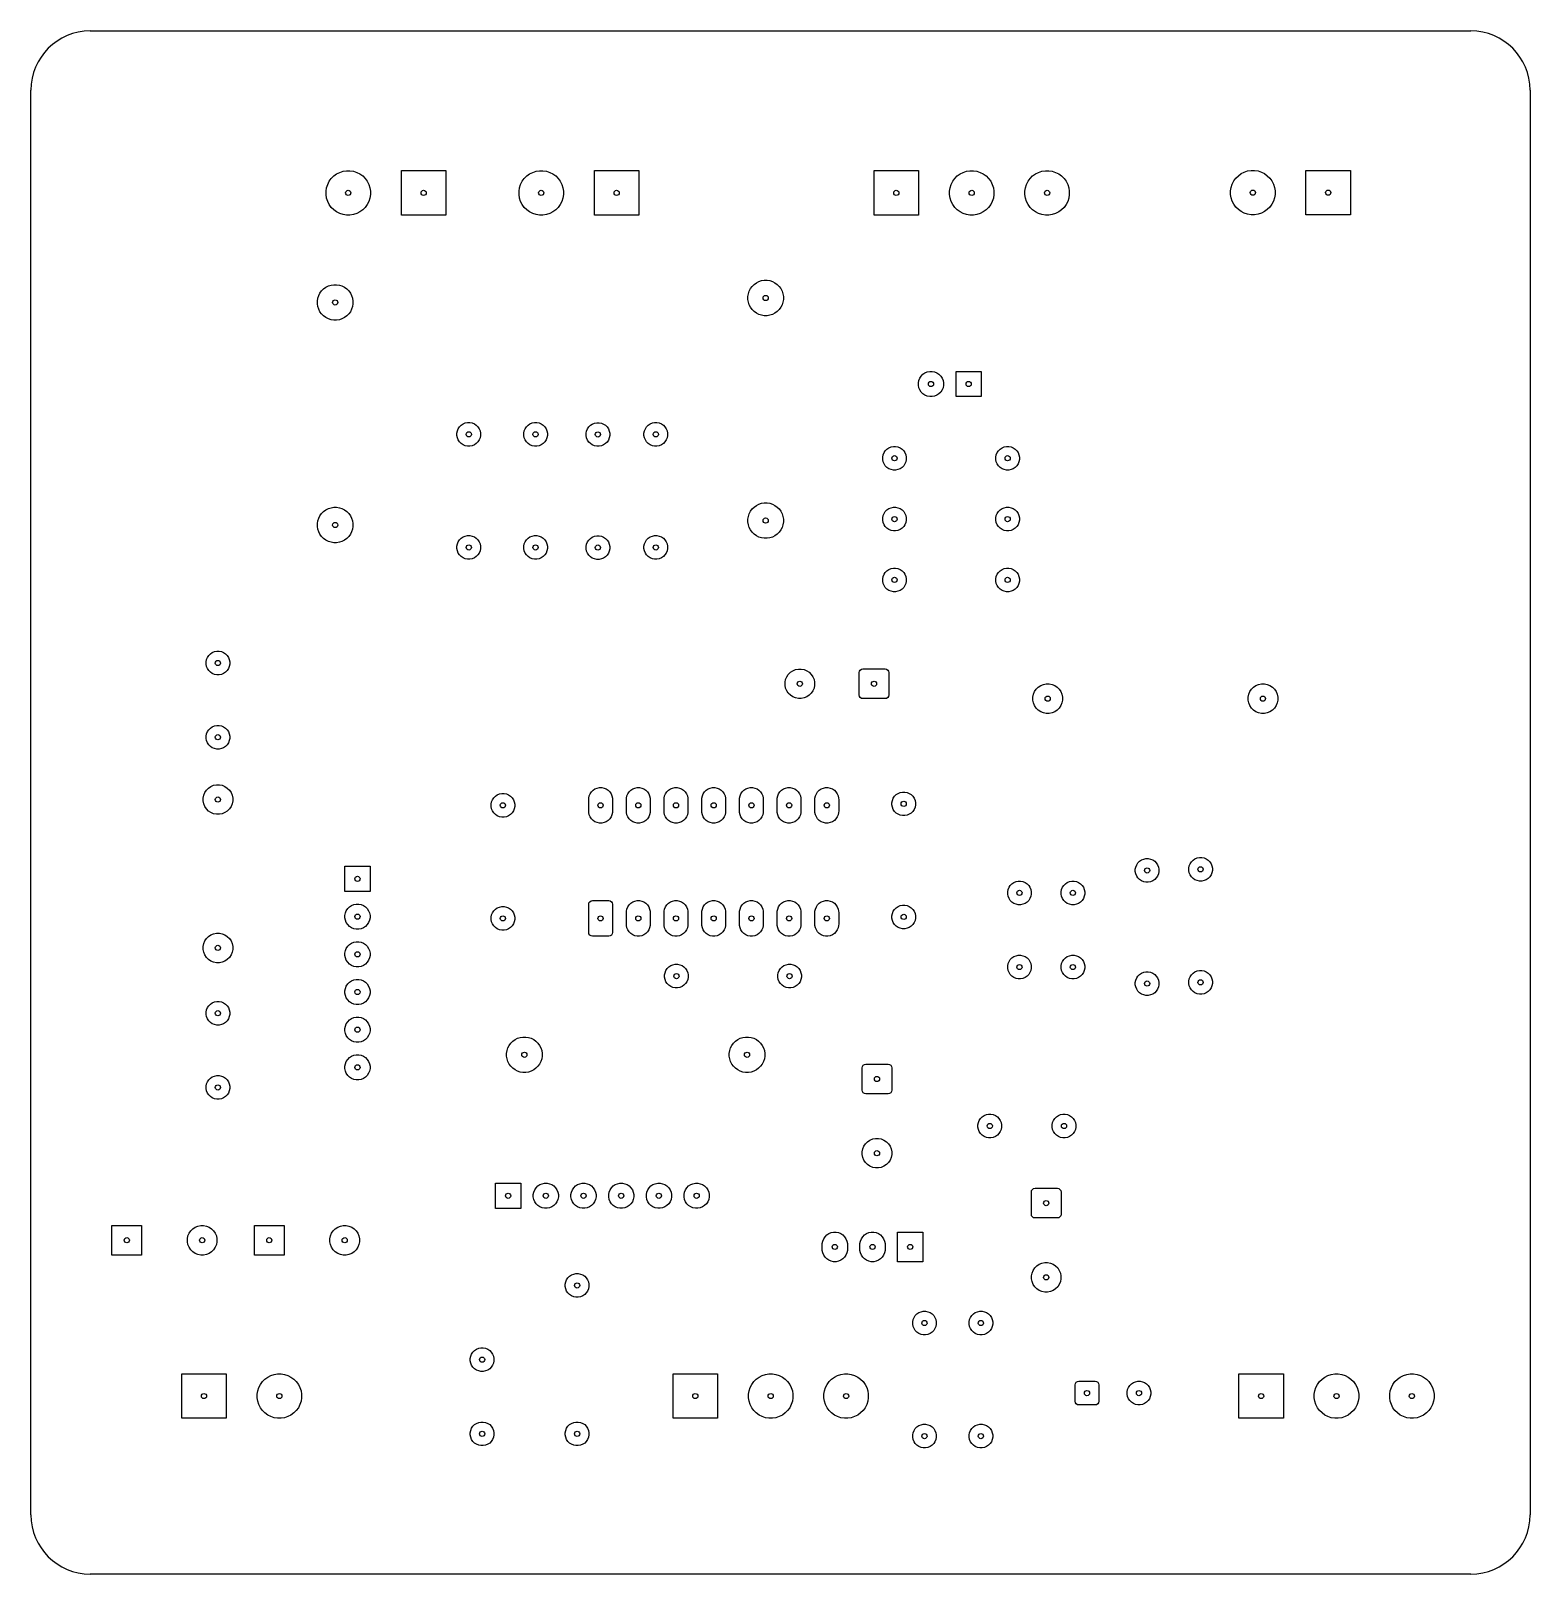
# Model space of a CAD drawing. Header units: millimetres. Extents: x 83 to 184, y -140 to -36.
import ezdxf

# ---------------------------------------------------------------- set-up
doc = ezdxf.new("R2010")
doc.units = ezdxf.units.MM
doc.layers.add('Edge.Cuts', color=254, linetype='CONTINUOUS', true_color=0xd0d2cd)
doc.layers.add('F.Cu', color=13, linetype='CONTINUOUS', true_color=0xc83434)

msp = doc.modelspace()

# ---------------------------------------------------------------- linework, layer by layer
at = {"layer": 'Edge.Cuts', "linetype": 'CONTINUOUS'}
for p, q in [((87, -36), (180, -36)), ((83, -136), (83, -40)), ((184, -40), (184, -136)), ((180, -140), (87, -140))]:
    msp.add_line(p, q, dxfattribs=at)
at = {"layer": 'Edge.Cuts'}
for centre, start, end in [((87, -40), 90, 180), ((180, -40), 0, 90), ((87, -136), -180, -90), ((180, -136), -90, 0)]:
    msp.add_arc(centre, 4, start, end, dxfattribs=at)
at = {"layer": 'F.Cu', "linetype": 'CONTINUOUS'}
for p, q in [((103.405828, -45.779391), (103.596252, -45.64104)), ((103.596252, -45.64104), (103.805975, -45.534181)), ((103.805975, -45.534181), (104.029832, -45.461445)), ((104.029832, -45.461445), (104.262311, -45.424624)), ((104.262311, -45.424624), (104.497689, -45.424624)), ((104.497689, -45.424624), (104.730168, -45.461445)), ((104.730168, -45.461445), (104.954025, -45.534181)), ((104.954025, -45.534181), (105.163748, -45.64104)), ((105.163748, -45.64104), (105.354172, -45.779391)), ((107.96, -48.42), (107.96, -45.42)), ((107.96, -45.42), (110.96, -45.42)), ((110.96, -45.42), (110.96, -48.42)), ((116.405828, -45.779391), (116.596252, -45.64104)), ((116.596252, -45.64104), (116.805975, -45.534181)), ((116.805975, -45.534181), (117.029832, -45.461445)), ((117.029832, -45.461445), (117.262311, -45.424624)), ((117.262311, -45.424624), (117.497689, -45.424624)), ((117.497689, -45.424624), (117.730168, -45.461445)), ((117.730168, -45.461445), (117.954025, -45.534181)), ((117.954025, -45.534181), (118.163748, -45.64104)), ((118.163748, -45.64104), (118.354172, -45.779391)), ((120.96, -48.42), (120.96, -45.42)), ((120.96, -45.42), (123.96, -45.42)), ((123.96, -45.42), (123.96, -48.42)), ((139.8, -48.42), (139.8, -45.42)), ((139.8, -45.42), (142.8, -45.42)), ((142.8, -45.42), (142.8, -48.42)), ((145.405828, -45.779391), (145.596252, -45.64104)), ((145.596252, -45.64104), (145.805975, -45.534181)), ((145.805975, -45.534181), (146.029832, -45.461445)), ((146.029832, -45.461445), (146.262311, -45.424624)), ((146.262311, -45.424624), (146.497689, -45.424624)), ((146.497689, -45.424624), (146.730168, -45.461445)), ((146.730168, -45.461445), (146.954025, -45.534181)), ((146.954025, -45.534181), (147.163748, -45.64104)), ((147.163748, -45.64104), (147.354172, -45.779391)), ((150.485828, -45.779391), (150.676252, -45.64104)), ((150.676252, -45.64104), (150.885975, -45.534181)), ((150.885975, -45.534181), (151.109832, -45.461445)), ((151.109832, -45.461445), (151.342311, -45.424624)), ((151.342311, -45.424624), (151.577689, -45.424624)), ((151.577689, -45.424624), (151.810168, -45.461445)), ((151.810168, -45.461445), (152.034025, -45.534181)), ((152.034025, -45.534181), (152.243748, -45.64104)), ((152.243748, -45.64104), (152.434172, -45.779391)), ((164.179391, -45.925828), (164.345828, -45.759391)), ((164.345828, -45.759391), (164.536252, -45.62104)), ((164.536252, -45.62104), (164.745975, -45.514181)), ((164.745975, -45.514181), (164.969832, -45.441445)), ((164.969832, -45.441445), (165.202311, -45.404624)), ((165.202311, -45.404624), (165.437689, -45.404624)), ((165.437689, -45.404624), (165.670168, -45.441445)), ((165.670168, -45.441445), (165.894025, -45.514181)), ((165.894025, -45.514181), (166.103748, -45.62104)), ((166.103748, -45.62104), (166.294172, -45.759391)), ((166.294172, -45.759391), (166.460609, -45.925828)), ((168.9, -48.4), (168.9, -45.4)), ((168.9, -45.4), (171.9, -45.4)), ((171.9, -45.4), (171.9, -48.4)), ((102.884624, -46.802311), (102.921445, -46.569832)), ((102.921445, -46.569832), (102.994181, -46.345975)), ((102.994181, -46.345975), (103.10104, -46.136252)), ((103.10104, -46.136252), (103.239391, -45.945828)), ((103.239391, -45.945828), (103.405828, -45.779391)), ((105.354172, -45.779391), (105.520609, -45.945828)), ((105.520609, -45.945828), (105.65896, -46.136252)), ((105.65896, -46.136252), (105.765819, -46.345975)), ((105.765819, -46.345975), (105.838555, -46.569832)), ((105.838555, -46.569832), (105.875376, -46.802311)), ((115.884624, -46.802311), (115.921445, -46.569832)), ((115.921445, -46.569832), (115.994181, -46.345975)), ((115.994181, -46.345975), (116.10104, -46.136252)), ((116.10104, -46.136252), (116.239391, -45.945828)), ((116.239391, -45.945828), (116.405828, -45.779391)), ((118.354172, -45.779391), (118.520609, -45.945828)), ((118.520609, -45.945828), (118.65896, -46.136252)), ((118.65896, -46.136252), (118.765819, -46.345975)), ((118.765819, -46.345975), (118.838555, -46.569832)), ((118.838555, -46.569832), (118.875376, -46.802311)), ((144.884624, -46.802311), (144.921445, -46.569832)), ((144.921445, -46.569832), (144.994181, -46.345975)), ((144.994181, -46.345975), (145.10104, -46.136252)), ((145.10104, -46.136252), (145.239391, -45.945828)), ((145.239391, -45.945828), (145.405828, -45.779391)), ((147.354172, -45.779391), (147.520609, -45.945828)), ((147.520609, -45.945828), (147.65896, -46.136252)), ((147.65896, -46.136252), (147.765819, -46.345975)), ((147.765819, -46.345975), (147.838555, -46.569832)), ((147.838555, -46.569832), (147.875376, -46.802311)), ((149.964624, -46.802311), (150.001445, -46.569832)), ((150.001445, -46.569832), (150.074181, -46.345975)), ((150.074181, -46.345975), (150.18104, -46.136252)), ((150.18104, -46.136252), (150.319391, -45.945828)), ((150.319391, -45.945828), (150.485828, -45.779391)), ((152.434172, -45.779391), (152.600609, -45.945828)), ((152.600609, -45.945828), (152.73896, -46.136252)), ((152.73896, -46.136252), (152.845819, -46.345975)), ((152.845819, -46.345975), (152.918555, -46.569832)), ((152.918555, -46.569832), (152.955376, -46.802311)), ((163.824624, -46.782311), (163.861445, -46.549832)), ((163.824624, -47.017689), (163.824624, -46.782311)), ((163.861445, -46.549832), (163.934181, -46.325975)), ((163.934181, -46.325975), (164.04104, -46.116252)), ((164.04104, -46.116252), (164.179391, -45.925828)), ((166.460609, -45.925828), (166.59896, -46.116252)), ((166.59896, -46.116252), (166.705819, -46.325975)), ((166.705819, -46.325975), (166.778555, -46.549832)), ((166.778555, -46.549832), (166.815376, -46.782311)), ((166.815376, -46.782311), (166.815376, -47.017689)), ((102.884624, -47.037689), (102.884624, -46.802311)), ((102.921445, -47.270168), (102.884624, -47.037689)), ((102.994181, -47.494025), (102.921445, -47.270168)), ((103.10104, -47.703748), (102.994181, -47.494025)), ((103.239391, -47.894172), (103.10104, -47.703748)), ((105.65896, -47.703748), (105.520609, -47.894172)), ((105.765819, -47.494025), (105.65896, -47.703748)), ((105.838555, -47.270168), (105.765819, -47.494025)), ((105.875376, -47.037689), (105.838555, -47.270168)), ((105.875376, -46.802311), (105.875376, -47.037689)), ((115.884624, -47.037689), (115.884624, -46.802311)), ((115.921445, -47.270168), (115.884624, -47.037689)), ((115.994181, -47.494025), (115.921445, -47.270168)), ((116.10104, -47.703748), (115.994181, -47.494025)), ((116.239391, -47.894172), (116.10104, -47.703748)), ((118.65896, -47.703748), (118.520609, -47.894172)), ((118.765819, -47.494025), (118.65896, -47.703748)), ((118.838555, -47.270168), (118.765819, -47.494025)), ((118.875376, -47.037689), (118.838555, -47.270168)), ((118.875376, -46.802311), (118.875376, -47.037689)), ((144.884624, -47.037689), (144.884624, -46.802311)), ((144.921445, -47.270168), (144.884624, -47.037689)), ((144.994181, -47.494025), (144.921445, -47.270168)), ((145.10104, -47.703748), (144.994181, -47.494025)), ((145.239391, -47.894172), (145.10104, -47.703748)), ((147.65896, -47.703748), (147.520609, -47.894172)), ((147.765819, -47.494025), (147.65896, -47.703748)), ((147.838555, -47.270168), (147.765819, -47.494025)), ((147.875376, -47.037689), (147.838555, -47.270168)), ((147.875376, -46.802311), (147.875376, -47.037689)), ((149.964624, -47.037689), (149.964624, -46.802311)), ((150.001445, -47.270168), (149.964624, -47.037689)), ((150.074181, -47.494025), (150.001445, -47.270168)), ((150.18104, -47.703748), (150.074181, -47.494025)), ((150.319391, -47.894172), (150.18104, -47.703748)), ((152.73896, -47.703748), (152.600609, -47.894172)), ((152.845819, -47.494025), (152.73896, -47.703748)), ((152.918555, -47.270168), (152.845819, -47.494025)), ((152.955376, -47.037689), (152.918555, -47.270168)), ((152.955376, -46.802311), (152.955376, -47.037689)), ((163.861445, -47.250168), (163.824624, -47.017689)), ((163.934181, -47.474025), (163.861445, -47.250168)), ((164.04104, -47.683748), (163.934181, -47.474025)), ((164.179391, -47.874172), (164.04104, -47.683748)), ((166.59896, -47.683748), (166.460609, -47.874172)), ((166.705819, -47.474025), (166.59896, -47.683748)), ((166.778555, -47.250168), (166.705819, -47.474025)), ((166.815376, -47.017689), (166.778555, -47.250168)), ((103.405828, -48.060609), (103.239391, -47.894172)), ((103.596252, -48.19896), (103.405828, -48.060609)), ((103.805975, -48.305819), (103.596252, -48.19896)), ((104.029832, -48.378555), (103.805975, -48.305819)), ((104.262311, -48.415376), (104.029832, -48.378555)), ((104.497689, -48.415376), (104.262311, -48.415376)), ((104.730168, -48.378555), (104.497689, -48.415376)), ((104.954025, -48.305819), (104.730168, -48.378555)), ((105.163748, -48.19896), (104.954025, -48.305819)), ((105.354172, -48.060609), (105.163748, -48.19896)), ((105.520609, -47.894172), (105.354172, -48.060609)), ((110.96, -48.42), (107.96, -48.42)), ((116.405828, -48.060609), (116.239391, -47.894172)), ((116.596252, -48.19896), (116.405828, -48.060609)), ((116.805975, -48.305819), (116.596252, -48.19896)), ((117.029832, -48.378555), (116.805975, -48.305819)), ((117.262311, -48.415376), (117.029832, -48.378555)), ((117.497689, -48.415376), (117.262311, -48.415376)), ((117.730168, -48.378555), (117.497689, -48.415376)), ((117.954025, -48.305819), (117.730168, -48.378555)), ((118.163748, -48.19896), (117.954025, -48.305819)), ((118.354172, -48.060609), (118.163748, -48.19896)), ((118.520609, -47.894172), (118.354172, -48.060609)), ((123.96, -48.42), (120.96, -48.42)), ((142.8, -48.42), (139.8, -48.42)), ((145.405828, -48.060609), (145.239391, -47.894172)), ((145.596252, -48.19896), (145.405828, -48.060609)), ((145.805975, -48.305819), (145.596252, -48.19896)), ((146.029832, -48.378555), (145.805975, -48.305819)), ((146.262311, -48.415376), (146.029832, -48.378555)), ((146.497689, -48.415376), (146.262311, -48.415376)), ((146.730168, -48.378555), (146.497689, -48.415376)), ((146.954025, -48.305819), (146.730168, -48.378555)), ((147.163748, -48.19896), (146.954025, -48.305819)), ((147.354172, -48.060609), (147.163748, -48.19896)), ((147.520609, -47.894172), (147.354172, -48.060609)), ((150.485828, -48.060609), (150.319391, -47.894172)), ((150.676252, -48.19896), (150.485828, -48.060609)), ((150.885975, -48.305819), (150.676252, -48.19896)), ((151.109832, -48.378555), (150.885975, -48.305819)), ((151.342311, -48.415376), (151.109832, -48.378555)), ((151.577689, -48.415376), (151.342311, -48.415376)), ((151.810168, -48.378555), (151.577689, -48.415376)), ((152.034025, -48.305819), (151.810168, -48.378555)), ((152.243748, -48.19896), (152.034025, -48.305819)), ((152.434172, -48.060609), (152.243748, -48.19896)), ((152.600609, -47.894172), (152.434172, -48.060609)), ((164.345828, -48.040609), (164.179391, -47.874172)), ((164.536252, -48.17896), (164.345828, -48.040609)), ((164.745975, -48.285819), (164.536252, -48.17896)), ((164.969832, -48.358555), (164.745975, -48.285819)), ((165.202311, -48.395376), (164.969832, -48.358555)), ((165.437689, -48.395376), (165.202311, -48.395376)), ((165.670168, -48.358555), (165.437689, -48.395376)), ((165.894025, -48.285819), (165.670168, -48.358555)), ((166.103748, -48.17896), (165.894025, -48.285819)), ((166.294172, -48.040609), (166.103748, -48.17896)), ((166.460609, -47.874172), (166.294172, -48.040609)), ((171.9, -48.4), (168.9, -48.4)), ((131.720662, -53.087513), (131.873002, -52.976832)), ((131.873002, -52.976832), (132.04078, -52.891345)), ((132.04078, -52.891345), (132.219866, -52.833156)), ((132.219866, -52.833156), (132.405849, -52.803699)), ((132.405849, -52.803699), (132.594151, -52.803699)), ((132.594151, -52.803699), (132.780134, -52.833156)), ((132.780134, -52.833156), (132.95922, -52.891345)), ((132.95922, -52.891345), (133.126998, -52.976832)), ((133.126998, -52.976832), (133.279338, -53.087513)), ((102.303699, -54.205849), (102.333156, -54.019866)), ((102.333156, -54.019866), (102.391345, -53.84078)), ((102.391345, -53.84078), (102.476832, -53.673002)), ((102.476832, -53.673002), (102.587513, -53.520662)), ((102.587513, -53.520662), (102.720662, -53.387513)), ((102.720662, -53.387513), (102.873002, -53.276832)), ((102.873002, -53.276832), (103.04078, -53.191345)), ((103.04078, -53.191345), (103.219866, -53.133156)), ((103.219866, -53.133156), (103.405849, -53.103699)), ((103.405849, -53.103699), (103.594151, -53.103699)), ((103.594151, -53.103699), (103.780134, -53.133156)), ((103.780134, -53.133156), (103.95922, -53.191345)), ((103.95922, -53.191345), (104.126998, -53.276832)), ((104.126998, -53.276832), (104.279338, -53.387513)), ((104.279338, -53.387513), (104.412487, -53.520662)), ((104.412487, -53.520662), (104.523168, -53.673002)), ((104.523168, -53.673002), (104.608655, -53.84078)), ((104.608655, -53.84078), (104.666844, -54.019866)), ((104.666844, -54.019866), (104.696301, -54.205849)), ((131.303699, -53.905849), (131.333156, -53.719866)), ((131.303699, -54.094151), (131.303699, -53.905849)), ((131.333156, -53.719866), (131.391345, -53.54078)), ((131.391345, -53.54078), (131.476832, -53.373002)), ((131.476832, -53.373002), (131.587513, -53.220662)), ((131.587513, -53.220662), (131.720662, -53.087513)), ((133.279338, -53.087513), (133.412487, -53.220662)), ((133.412487, -53.220662), (133.523168, -53.373002)), ((133.523168, -53.373002), (133.608655, -53.54078)), ((133.608655, -53.54078), (133.666844, -53.719866)), ((133.666844, -53.719866), (133.696301, -53.905849)), ((133.696301, -53.905849), (133.696301, -54.094151)), ((102.303699, -54.394151), (102.303699, -54.205849)), ((102.333156, -54.580134), (102.303699, -54.394151)), ((102.391345, -54.75922), (102.333156, -54.580134)), ((102.476832, -54.926998), (102.391345, -54.75922)), ((102.587513, -55.079338), (102.476832, -54.926998)), ((102.720662, -55.212487), (102.587513, -55.079338)), ((104.412487, -55.079338), (104.279338, -55.212487)), ((104.523168, -54.926998), (104.412487, -55.079338)), ((104.608655, -54.75922), (104.523168, -54.926998)), ((104.666844, -54.580134), (104.608655, -54.75922)), ((104.696301, -54.394151), (104.666844, -54.580134)), ((104.696301, -54.205849), (104.696301, -54.394151)), ((131.333156, -54.280134), (131.303699, -54.094151)), ((131.391345, -54.45922), (131.333156, -54.280134)), ((131.476832, -54.626998), (131.391345, -54.45922)), ((131.587513, -54.779338), (131.476832, -54.626998)), ((131.720662, -54.912487), (131.587513, -54.779338)), ((131.873002, -55.023168), (131.720662, -54.912487)), ((132.04078, -55.108655), (131.873002, -55.023168)), ((132.219866, -55.166844), (132.04078, -55.108655)), ((132.95922, -55.108655), (132.780134, -55.166844)), ((133.126998, -55.023168), (132.95922, -55.108655)), ((133.279338, -54.912487), (133.126998, -55.023168)), ((133.412487, -54.779338), (133.279338, -54.912487)), ((133.523168, -54.626998), (133.412487, -54.779338)), ((133.608655, -54.45922), (133.523168, -54.626998)), ((133.666844, -54.280134), (133.608655, -54.45922)), ((133.696301, -54.094151), (133.666844, -54.280134)), ((102.873002, -55.323168), (102.720662, -55.212487)), ((103.04078, -55.408655), (102.873002, -55.323168)), ((103.219866, -55.466844), (103.04078, -55.408655)), ((103.405849, -55.496301), (103.219866, -55.466844)), ((103.594151, -55.496301), (103.405849, -55.496301)), ((103.780134, -55.466844), (103.594151, -55.496301)), ((103.95922, -55.408655), (103.780134, -55.466844)), ((104.126998, -55.323168), (103.95922, -55.408655)), ((104.279338, -55.212487), (104.126998, -55.323168)), ((132.405849, -55.196301), (132.219866, -55.166844)), ((132.594151, -55.196301), (132.405849, -55.196301)), ((132.780134, -55.166844), (132.594151, -55.196301)), ((142.885367, -59.399313), (142.977941, -59.260766)), ((142.977941, -59.260766), (143.095766, -59.142941)), ((143.095766, -59.142941), (143.234313, -59.050367)), ((143.234313, -59.050367), (143.388258, -58.986601)), ((143.388258, -58.986601), (143.551685, -58.954093)), ((143.551685, -58.954093), (143.718315, -58.954093)), ((143.718315, -58.954093), (143.881742, -58.986601)), ((143.881742, -58.986601), (144.035687, -59.050367)), ((144.035687, -59.050367), (144.174234, -59.142941)), ((144.174234, -59.142941), (144.292059, -59.260766)), ((144.292059, -59.260766), (144.384633, -59.399313)), ((145.325, -60.65), (145.325, -58.95)), ((145.325, -58.95), (147.025, -58.95)), ((147.025, -58.95), (147.025, -60.65)), ((142.789093, -59.716685), (142.821601, -59.553258)), ((142.789093, -59.883315), (142.789093, -59.716685)), ((142.821601, -60.046742), (142.789093, -59.883315)), ((142.821601, -59.553258), (142.885367, -59.399313)), ((142.885367, -60.200687), (142.821601, -60.046742)), ((142.977941, -60.339234), (142.885367, -60.200687)), ((144.384633, -60.200687), (144.292059, -60.339234)), ((144.384633, -59.399313), (144.448399, -59.553258)), ((144.448399, -60.046742), (144.384633, -60.200687)), ((144.448399, -59.553258), (144.480907, -59.716685)), ((144.480907, -59.883315), (144.448399, -60.046742)), ((144.480907, -59.716685), (144.480907, -59.883315)), ((143.095766, -60.457059), (142.977941, -60.339234)), ((143.234313, -60.549633), (143.095766, -60.457059)), ((143.388258, -60.613399), (143.234313, -60.549633)), ((143.551685, -60.645907), (143.388258, -60.613399)), ((143.718315, -60.645907), (143.551685, -60.645907)), ((143.881742, -60.613399), (143.718315, -60.645907)), ((144.035687, -60.549633), (143.881742, -60.613399)), ((144.174234, -60.457059), (144.035687, -60.549633)), ((144.292059, -60.339234), (144.174234, -60.457059)), ((147.025, -60.65), (145.325, -60.65)), ((112.267772, -62.424448), (112.421586, -62.393852)), ((112.421586, -62.393852), (112.578414, -62.393852)), ((112.578414, -62.393852), (112.732228, -62.424448)), ((116.767772, -62.424448), (116.921586, -62.393852)), ((116.921586, -62.393852), (117.078414, -62.393852)), ((117.078414, -62.393852), (117.232228, -62.424448)), ((124.867772, -62.424448), (125.021586, -62.393852)), ((125.021586, -62.393852), (125.178414, -62.393852)), ((125.178414, -62.393852), (125.332228, -62.424448)), ((111.703852, -63.111586), (111.734448, -62.957772)), ((111.703852, -63.268414), (111.703852, -63.111586)), ((111.734448, -63.422228), (111.703852, -63.268414)), ((111.734448, -62.957772), (111.794463, -62.812883)), ((111.794463, -63.567117), (111.734448, -63.422228)), ((111.794463, -62.812883), (111.881592, -62.682485)), ((111.881592, -62.682485), (111.992485, -62.571592)), ((111.992485, -62.571592), (112.122883, -62.484463)), ((112.122883, -62.484463), (112.267772, -62.424448)), ((112.732228, -62.424448), (112.877117, -62.484463)), ((112.877117, -62.484463), (113.007515, -62.571592)), ((113.007515, -62.571592), (113.118408, -62.682485)), ((113.118408, -62.682485), (113.205537, -62.812883)), ((113.205537, -62.812883), (113.265552, -62.957772)), ((113.265552, -63.422228), (113.205537, -63.567117)), ((113.265552, -62.957772), (113.296148, -63.111586)), ((113.296148, -63.268414), (113.265552, -63.422228)), ((113.296148, -63.111586), (113.296148, -63.268414)), ((116.203852, -63.111586), (116.234448, -62.957772)), ((116.203852, -63.268414), (116.203852, -63.111586)), ((116.234448, -63.422228), (116.203852, -63.268414)), ((116.234448, -62.957772), (116.294463, -62.812883)), ((116.294463, -63.567117), (116.234448, -63.422228)), ((116.294463, -62.812883), (116.381592, -62.682485)), ((116.381592, -62.682485), (116.492485, -62.571592)), ((116.492485, -62.571592), (116.622883, -62.484463)), ((116.622883, -62.484463), (116.767772, -62.424448)), ((117.232228, -62.424448), (117.377117, -62.484463)), ((117.377117, -62.484463), (117.507515, -62.571592)), ((117.507515, -62.571592), (117.618408, -62.682485)), ((117.618408, -62.682485), (117.705537, -62.812883)), ((117.705537, -62.812883), (117.765552, -62.957772)), ((117.765552, -63.422228), (117.705537, -63.567117)), ((117.765552, -62.957772), (117.796148, -63.111586)), ((117.796148, -63.268414), (117.765552, -63.422228)), ((117.796148, -63.111586), (117.796148, -63.268414)), ((120.403852, -63.121586), (120.434448, -62.967772)), ((120.403852, -63.278414), (120.403852, -63.121586)), ((120.434448, -63.432228), (120.403852, -63.278414)), ((120.434448, -62.967772), (120.494463, -62.822883)), ((120.494463, -63.577117), (120.434448, -63.432228)), ((120.494463, -62.822883), (120.581592, -62.692485)), ((120.581592, -62.692485), (120.692485, -62.581592)), ((120.692485, -62.581592), (120.822883, -62.494463)), ((120.822883, -62.494463), (120.967772, -62.434448)), ((120.967772, -62.434448), (121.121586, -62.403852)), ((121.121586, -62.403852), (121.278414, -62.403852)), ((121.278414, -62.403852), (121.432228, -62.434448)), ((121.432228, -62.434448), (121.577117, -62.494463)), ((121.577117, -62.494463), (121.707515, -62.581592)), ((121.707515, -62.581592), (121.818408, -62.692485)), ((121.818408, -62.692485), (121.905537, -62.822883)), ((121.905537, -62.822883), (121.965552, -62.967772)), ((121.965552, -63.432228), (121.905537, -63.577117)), ((121.965552, -62.967772), (121.996148, -63.121586)), ((121.996148, -63.278414), (121.965552, -63.432228)), ((121.996148, -63.121586), (121.996148, -63.278414)), ((124.303852, -63.111586), (124.334448, -62.957772)), ((124.303852, -63.268414), (124.303852, -63.111586)), ((124.334448, -63.422228), (124.303852, -63.268414)), ((124.334448, -62.957772), (124.394463, -62.812883)), ((124.394463, -63.567117), (124.334448, -63.422228)), ((124.394463, -62.812883), (124.481592, -62.682485)), ((124.481592, -62.682485), (124.592485, -62.571592)), ((124.592485, -62.571592), (124.722883, -62.484463)), ((124.722883, -62.484463), (124.867772, -62.424448)), ((125.332228, -62.424448), (125.477117, -62.484463)), ((125.477117, -62.484463), (125.607515, -62.571592)), ((125.607515, -62.571592), (125.718408, -62.682485)), ((125.718408, -62.682485), (125.805537, -62.812883)), ((125.805537, -62.812883), (125.865552, -62.957772)), ((125.865552, -63.422228), (125.805537, -63.567117)), ((125.865552, -62.957772), (125.896148, -63.111586)), ((125.896148, -63.268414), (125.865552, -63.422228)), ((125.896148, -63.111586), (125.896148, -63.268414)), ((111.881592, -63.697515), (111.794463, -63.567117)), ((111.992485, -63.808408), (111.881592, -63.697515)), ((112.122883, -63.895537), (111.992485, -63.808408)), ((112.267772, -63.955552), (112.122883, -63.895537)), ((112.421586, -63.986148), (112.267772, -63.955552)), ((112.578414, -63.986148), (112.421586, -63.986148)), ((112.732228, -63.955552), (112.578414, -63.986148)), ((112.877117, -63.895537), (112.732228, -63.955552)), ((113.007515, -63.808408), (112.877117, -63.895537)), ((113.118408, -63.697515), (113.007515, -63.808408)), ((113.205537, -63.567117), (113.118408, -63.697515)), ((116.381592, -63.697515), (116.294463, -63.567117)), ((116.492485, -63.808408), (116.381592, -63.697515)), ((116.622883, -63.895537), (116.492485, -63.808408)), ((116.767772, -63.955552), (116.622883, -63.895537)), ((116.921586, -63.986148), (116.767772, -63.955552)), ((117.078414, -63.986148), (116.921586, -63.986148)), ((117.232228, -63.955552), (117.078414, -63.986148)), ((117.377117, -63.895537), (117.232228, -63.955552)), ((117.507515, -63.808408), (117.377117, -63.895537)), ((117.618408, -63.697515), (117.507515, -63.808408)), ((117.705537, -63.567117), (117.618408, -63.697515)), ((120.581592, -63.707515), (120.494463, -63.577117)), ((120.692485, -63.818408), (120.581592, -63.707515)), ((120.822883, -63.905537), (120.692485, -63.818408)), ((120.967772, -63.965552), (120.822883, -63.905537)), ((121.121586, -63.996148), (120.967772, -63.965552)), ((121.278414, -63.996148), (121.121586, -63.996148)), ((121.432228, -63.965552), (121.278414, -63.996148)), ((121.577117, -63.905537), (121.432228, -63.965552)), ((121.707515, -63.818408), (121.577117, -63.905537)), ((121.818408, -63.707515), (121.707515, -63.818408)), ((121.905537, -63.577117), (121.818408, -63.707515)), ((124.481592, -63.697515), (124.394463, -63.567117)), ((124.592485, -63.808408), (124.481592, -63.697515)), ((124.722883, -63.895537), (124.592485, -63.808408)), ((124.867772, -63.955552), (124.722883, -63.895537)), ((125.021586, -63.986148), (124.867772, -63.955552)), ((125.178414, -63.986148), (125.021586, -63.986148)), ((125.332228, -63.955552), (125.178414, -63.986148)), ((125.477117, -63.895537), (125.332228, -63.955552)), ((125.607515, -63.808408), (125.477117, -63.895537)), ((125.718408, -63.697515), (125.607515, -63.808408)), ((125.805537, -63.567117), (125.718408, -63.697515)), ((140.414448, -64.567772), (140.474463, -64.422883)), ((140.474463, -64.422883), (140.561592, -64.292485)), ((140.561592, -64.292485), (140.672485, -64.181592)), ((140.672485, -64.181592), (140.802883, -64.094463)), ((140.802883, -64.094463), (140.947772, -64.034448)), ((140.947772, -64.034448), (141.101586, -64.003852)), ((141.101586, -64.003852), (141.258414, -64.003852)), ((141.258414, -64.003852), (141.412228, -64.034448)), ((141.412228, -64.034448), (141.557117, -64.094463)), ((141.557117, -64.094463), (141.687515, -64.181592)), ((141.687515, -64.181592), (141.798408, -64.292485)), ((141.798408, -64.292485), (141.885537, -64.422883)), ((141.885537, -64.422883), (141.945552, -64.567772)), ((148.034448, -64.567772), (148.094463, -64.422883)), ((148.094463, -64.422883), (148.181592, -64.292485)), ((148.181592, -64.292485), (148.292485, -64.181592)), ((148.292485, -64.181592), (148.422883, -64.094463)), ((148.422883, -64.094463), (148.567772, -64.034448)), ((148.567772, -64.034448), (148.721586, -64.003852)), ((148.721586, -64.003852), (148.878414, -64.003852)), ((148.878414, -64.003852), (149.032228, -64.034448)), ((149.032228, -64.034448), (149.177117, -64.094463)), ((149.177117, -64.094463), (149.307515, -64.181592)), ((149.307515, -64.181592), (149.418408, -64.292485)), ((149.418408, -64.292485), (149.505537, -64.422883)), ((149.505537, -64.422883), (149.565552, -64.567772)), ((140.383852, -64.721586), (140.414448, -64.567772)), ((140.383852, -64.878414), (140.383852, -64.721586)), ((140.414448, -65.032228), (140.383852, -64.878414)), ((140.474463, -65.177117), (140.414448, -65.032228)), ((140.561592, -65.307515), (140.474463, -65.177117)), ((140.672485, -65.418408), (140.561592, -65.307515)), ((140.802883, -65.505537), (140.672485, -65.418408)), ((140.947772, -65.565552), (140.802883, -65.505537)), ((141.557117, -65.505537), (141.412228, -65.565552)), ((141.687515, -65.418408), (141.557117, -65.505537)), ((141.798408, -65.307515), (141.687515, -65.418408)), ((141.885537, -65.177117), (141.798408, -65.307515)), ((141.945552, -65.032228), (141.885537, -65.177117)), ((141.945552, -64.567772), (141.976148, -64.721586)), ((141.976148, -64.878414), (141.945552, -65.032228)), ((141.976148, -64.721586), (141.976148, -64.878414)), ((148.003852, -64.721586), (148.034448, -64.567772)), ((148.003852, -64.878414), (148.003852, -64.721586)), ((148.034448, -65.032228), (148.003852, -64.878414)), ((148.094463, -65.177117), (148.034448, -65.032228)), ((148.181592, -65.307515), (148.094463, -65.177117)), ((148.292485, -65.418408), (148.181592, -65.307515)), ((148.422883, -65.505537), (148.292485, -65.418408)), ((148.567772, -65.565552), (148.422883, -65.505537)), ((149.177117, -65.505537), (149.032228, -65.565552)), ((149.307515, -65.418408), (149.177117, -65.505537)), ((149.418408, -65.307515), (149.307515, -65.418408)), ((149.505537, -65.177117), (149.418408, -65.307515)), ((149.565552, -65.032228), (149.505537, -65.177117)), ((149.565552, -64.567772), (149.596148, -64.721586)), ((149.596148, -64.878414), (149.565552, -65.032228)), ((149.596148, -64.721586), (149.596148, -64.878414)), ((141.101586, -65.596148), (140.947772, -65.565552)), ((141.258414, -65.596148), (141.101586, -65.596148)), ((141.412228, -65.565552), (141.258414, -65.596148)), ((148.721586, -65.596148), (148.567772, -65.565552)), ((148.878414, -65.596148), (148.721586, -65.596148)), ((149.032228, -65.565552), (148.878414, -65.596148)), ((102.476832, -68.673002), (102.587513, -68.520662)), ((102.587513, -68.520662), (102.720662, -68.387513)), ((102.720662, -68.387513), (102.873002, -68.276832)), ((102.873002, -68.276832), (103.04078, -68.191345)), ((103.04078, -68.191345), (103.219866, -68.133156)), ((103.219866, -68.133156), (103.405849, -68.103699)), ((103.405849, -68.103699), (103.594151, -68.103699)), ((103.594151, -68.103699), (103.780134, -68.133156)), ((103.780134, -68.133156), (103.95922, -68.191345)), ((103.95922, -68.191345), (104.126998, -68.276832)), ((104.126998, -68.276832), (104.279338, -68.387513)), ((104.279338, -68.387513), (104.412487, -68.520662)), ((104.412487, -68.520662), (104.523168, -68.673002)), ((131.333156, -68.719866), (131.391345, -68.54078)), ((131.391345, -68.54078), (131.476832, -68.373002)), ((131.476832, -68.373002), (131.587513, -68.220662)), ((131.587513, -68.220662), (131.720662, -68.087513)), ((131.720662, -68.087513), (131.873002, -67.976832)), ((131.873002, -67.976832), (132.04078, -67.891345)), ((132.04078, -67.891345), (132.219866, -67.833156)), ((132.219866, -67.833156), (132.405849, -67.803699)), ((132.405849, -67.803699), (132.594151, -67.803699)), ((132.594151, -67.803699), (132.780134, -67.833156)), ((132.780134, -67.833156), (132.95922, -67.891345)), ((132.95922, -67.891345), (133.126998, -67.976832)), ((133.126998, -67.976832), (133.279338, -68.087513)), ((133.279338, -68.087513), (133.412487, -68.220662)), ((133.412487, -68.220662), (133.523168, -68.373002)), ((133.523168, -68.373002), (133.608655, -68.54078)), ((133.608655, -68.54078), (133.666844, -68.719866)), ((140.414448, -68.667772), (140.474463, -68.522883)), ((140.474463, -68.522883), (140.561592, -68.392485)), ((140.561592, -68.392485), (140.672485, -68.281592)), ((140.672485, -68.281592), (140.802883, -68.194463)), ((140.802883, -68.194463), (140.947772, -68.134448)), ((140.947772, -68.134448), (141.101586, -68.103852)), ((141.101586, -68.103852), (141.258414, -68.103852)), ((141.258414, -68.103852), (141.412228, -68.134448)), ((141.412228, -68.134448), (141.557117, -68.194463)), ((141.557117, -68.194463), (141.687515, -68.281592)), ((141.687515, -68.281592), (141.798408, -68.392485)), ((141.798408, -68.392485), (141.885537, -68.522883)), ((141.885537, -68.522883), (141.945552, -68.667772)), ((148.034448, -68.667772), (148.094463, -68.522883)), ((148.094463, -68.522883), (148.181592, -68.392485)), ((148.181592, -68.392485), (148.292485, -68.281592)), ((148.292485, -68.281592), (148.422883, -68.194463)), ((148.422883, -68.194463), (148.567772, -68.134448)), ((148.567772, -68.134448), (148.721586, -68.103852)), ((148.721586, -68.103852), (148.878414, -68.103852)), ((148.878414, -68.103852), (149.032228, -68.134448)), ((149.032228, -68.134448), (149.177117, -68.194463)), ((149.177117, -68.194463), (149.307515, -68.281592)), ((149.307515, -68.281592), (149.418408, -68.392485)), ((149.418408, -68.392485), (149.505537, -68.522883)), ((149.505537, -68.522883), (149.565552, -68.667772)), ((102.303699, -69.205849), (102.333156, -69.019866)), ((102.303699, -69.394151), (102.303699, -69.205849)), ((102.333156, -69.580134), (102.303699, -69.394151)), ((102.333156, -69.019866), (102.391345, -68.84078)), ((102.391345, -69.75922), (102.333156, -69.580134)), ((102.391345, -68.84078), (102.476832, -68.673002)), ((104.523168, -68.673002), (104.608655, -68.84078)), ((104.608655, -68.84078), (104.666844, -69.019866)), ((104.666844, -69.580134), (104.608655, -69.75922)), ((104.666844, -69.019866), (104.696301, -69.205849)), ((104.696301, -69.394151), (104.666844, -69.580134)), ((104.696301, -69.205849), (104.696301, -69.394151)), ((131.303699, -68.905849), (131.333156, -68.719866)), ((131.303699, -69.094151), (131.303699, -68.905849)), ((131.333156, -69.280134), (131.303699, -69.094151)), ((131.391345, -69.45922), (131.333156, -69.280134)), ((131.476832, -69.626998), (131.391345, -69.45922)), ((131.587513, -69.779338), (131.476832, -69.626998)), ((133.523168, -69.626998), (133.412487, -69.779338)), ((133.608655, -69.45922), (133.523168, -69.626998)), ((133.666844, -69.280134), (133.608655, -69.45922)), ((133.666844, -68.719866), (133.696301, -68.905849)), ((133.696301, -69.094151), (133.666844, -69.280134)), ((133.696301, -68.905849), (133.696301, -69.094151)), ((140.383852, -68.821586), (140.414448, -68.667772)), ((140.383852, -68.978414), (140.383852, -68.821586)), ((140.414448, -69.132228), (140.383852, -68.978414)), ((140.474463, -69.277117), (140.414448, -69.132228)), ((140.561592, -69.407515), (140.474463, -69.277117)), ((140.672485, -69.518408), (140.561592, -69.407515)), ((140.802883, -69.605537), (140.672485, -69.518408)), ((140.947772, -69.665552), (140.802883, -69.605537)), ((141.101586, -69.696148), (140.947772, -69.665552)), ((141.412228, -69.665552), (141.258414, -69.696148)), ((141.557117, -69.605537), (141.412228, -69.665552)), ((141.687515, -69.518408), (141.557117, -69.605537)), ((141.798408, -69.407515), (141.687515, -69.518408)), ((141.885537, -69.277117), (141.798408, -69.407515)), ((141.945552, -69.132228), (141.885537, -69.277117)), ((141.945552, -68.667772), (141.976148, -68.821586)), ((141.976148, -68.978414), (141.945552, -69.132228)), ((141.976148, -68.821586), (141.976148, -68.978414)), ((148.003852, -68.821586), (148.034448, -68.667772)), ((148.003852, -68.978414), (148.003852, -68.821586)), ((148.034448, -69.132228), (148.003852, -68.978414)), ((148.094463, -69.277117), (148.034448, -69.132228)), ((148.181592, -69.407515), (148.094463, -69.277117)), ((148.292485, -69.518408), (148.181592, -69.407515)), ((148.422883, -69.605537), (148.292485, -69.518408)), ((148.567772, -69.665552), (148.422883, -69.605537)), ((148.721586, -69.696148), (148.567772, -69.665552)), ((149.032228, -69.665552), (148.878414, -69.696148)), ((149.177117, -69.605537), (149.032228, -69.665552)), ((149.307515, -69.518408), (149.177117, -69.605537)), ((149.418408, -69.407515), (149.307515, -69.518408)), ((149.505537, -69.277117), (149.418408, -69.407515)), ((149.565552, -69.132228), (149.505537, -69.277117)), ((149.565552, -68.667772), (149.596148, -68.821586)), ((149.596148, -68.978414), (149.565552, -69.132228)), ((149.596148, -68.821586), (149.596148, -68.978414)), ((102.476832, -69.926998), (102.391345, -69.75922)), ((102.587513, -70.079338), (102.476832, -69.926998)), ((102.720662, -70.212487), (102.587513, -70.079338)), ((102.873002, -70.323168), (102.720662, -70.212487)), ((103.04078, -70.408655), (102.873002, -70.323168)), ((103.219866, -70.466844), (103.04078, -70.408655)), ((103.405849, -70.496301), (103.219866, -70.466844)), ((103.594151, -70.496301), (103.405849, -70.496301)), ((103.780134, -70.466844), (103.594151, -70.496301)), ((103.95922, -70.408655), (103.780134, -70.466844)), ((104.126998, -70.323168), (103.95922, -70.408655)), ((104.279338, -70.212487), (104.126998, -70.323168)), ((104.412487, -70.079338), (104.279338, -70.212487)), ((104.523168, -69.926998), (104.412487, -70.079338)), ((104.608655, -69.75922), (104.523168, -69.926998)), ((111.703852, -70.731586), (111.734448, -70.577772)), ((111.734448, -70.577772), (111.794463, -70.432883)), ((111.794463, -70.432883), (111.881592, -70.302485)), ((111.881592, -70.302485), (111.992485, -70.191592)), ((111.992485, -70.191592), (112.122883, -70.104463)), ((112.122883, -70.104463), (112.267772, -70.044448)), ((112.267772, -70.044448), (112.421586, -70.013852)), ((112.421586, -70.013852), (112.578414, -70.013852)), ((112.578414, -70.013852), (112.732228, -70.044448)), ((112.732228, -70.044448), (112.877117, -70.104463)), ((112.877117, -70.104463), (113.007515, -70.191592)), ((113.007515, -70.191592), (113.118408, -70.302485)), ((113.118408, -70.302485), (113.205537, -70.432883)), ((113.205537, -70.432883), (113.265552, -70.577772)), ((113.265552, -70.577772), (113.296148, -70.731586)), ((116.203852, -70.731586), (116.234448, -70.577772)), ((116.234448, -70.577772), (116.294463, -70.432883)), ((116.294463, -70.432883), (116.381592, -70.302485)), ((116.381592, -70.302485), (116.492485, -70.191592)), ((116.492485, -70.191592), (116.622883, -70.104463)), ((116.622883, -70.104463), (116.767772, -70.044448)), ((116.767772, -70.044448), (116.921586, -70.013852)), ((116.921586, -70.013852), (117.078414, -70.013852)), ((117.078414, -70.013852), (117.232228, -70.044448)), ((117.232228, -70.044448), (117.377117, -70.104463)), ((117.377117, -70.104463), (117.507515, -70.191592)), ((117.507515, -70.191592), (117.618408, -70.302485)), ((117.618408, -70.302485), (117.705537, -70.432883)), ((117.705537, -70.432883), (117.765552, -70.577772)), ((117.765552, -70.577772), (117.796148, -70.731586)), ((120.403852, -70.741586), (120.434448, -70.587772)), ((120.434448, -70.587772), (120.494463, -70.442883)), ((120.494463, -70.442883), (120.581592, -70.312485)), ((120.581592, -70.312485), (120.692485, -70.201592)), ((120.692485, -70.201592), (120.822883, -70.114463)), ((120.822883, -70.114463), (120.967772, -70.054448)), ((120.967772, -70.054448), (121.121586, -70.023852)), ((121.121586, -70.023852), (121.278414, -70.023852)), ((121.278414, -70.023852), (121.432228, -70.054448)), ((121.432228, -70.054448), (121.577117, -70.114463)), ((121.577117, -70.114463), (121.707515, -70.201592)), ((121.707515, -70.201592), (121.818408, -70.312485)), ((121.818408, -70.312485), (121.905537, -70.442883)), ((121.905537, -70.442883), (121.965552, -70.587772)), ((121.965552, -70.587772), (121.996148, -70.741586)), ((124.303852, -70.731586), (124.334448, -70.577772)), ((124.334448, -70.577772), (124.394463, -70.432883)), ((124.394463, -70.432883), (124.481592, -70.302485)), ((124.481592, -70.302485), (124.592485, -70.191592)), ((124.592485, -70.191592), (124.722883, -70.104463)), ((124.722883, -70.104463), (124.867772, -70.044448)), ((124.867772, -70.044448), (125.021586, -70.013852)), ((125.021586, -70.013852), (125.178414, -70.013852)), ((125.178414, -70.013852), (125.332228, -70.044448)), ((125.332228, -70.044448), (125.477117, -70.104463)), ((125.477117, -70.104463), (125.607515, -70.191592)), ((125.607515, -70.191592), (125.718408, -70.302485)), ((125.718408, -70.302485), (125.805537, -70.432883)), ((125.805537, -70.432883), (125.865552, -70.577772)), ((125.865552, -70.577772), (125.896148, -70.731586)), ((131.720662, -69.912487), (131.587513, -69.779338)), ((131.873002, -70.023168), (131.720662, -69.912487)), ((132.04078, -70.108655), (131.873002, -70.023168)), ((132.219866, -70.166844), (132.04078, -70.108655)), ((132.405849, -70.196301), (132.219866, -70.166844)), ((132.594151, -70.196301), (132.405849, -70.196301)), ((132.780134, -70.166844), (132.594151, -70.196301)), ((132.95922, -70.108655), (132.780134, -70.166844)), ((133.126998, -70.023168), (132.95922, -70.108655)), ((133.279338, -69.912487), (133.126998, -70.023168)), ((133.412487, -69.779338), (133.279338, -69.912487)), ((141.258414, -69.696148), (141.101586, -69.696148)), ((148.878414, -69.696148), (148.721586, -69.696148)), ((111.703852, -70.888414), (111.703852, -70.731586)), ((111.734448, -71.042228), (111.703852, -70.888414)), ((111.794463, -71.187117), (111.734448, -71.042228)), ((111.881592, -71.317515), (111.794463, -71.187117)), ((111.992485, -71.428408), (111.881592, -71.317515)), ((112.122883, -71.515537), (111.992485, -71.428408)), ((112.267772, -71.575552), (112.122883, -71.515537)), ((112.421586, -71.606148), (112.267772, -71.575552)), ((112.578414, -71.606148), (112.421586, -71.606148)), ((112.732228, -71.575552), (112.578414, -71.606148)), ((112.877117, -71.515537), (112.732228, -71.575552)), ((113.007515, -71.428408), (112.877117, -71.515537)), ((113.118408, -71.317515), (113.007515, -71.428408)), ((113.205537, -71.187117), (113.118408, -71.317515)), ((113.265552, -71.042228), (113.205537, -71.187117)), ((113.296148, -70.888414), (113.265552, -71.042228)), ((113.296148, -70.731586), (113.296148, -70.888414)), ((116.203852, -70.888414), (116.203852, -70.731586)), ((116.234448, -71.042228), (116.203852, -70.888414)), ((116.294463, -71.187117), (116.234448, -71.042228)), ((116.381592, -71.317515), (116.294463, -71.187117)), ((116.492485, -71.428408), (116.381592, -71.317515)), ((116.622883, -71.515537), (116.492485, -71.428408)), ((116.767772, -71.575552), (116.622883, -71.515537)), ((116.921586, -71.606148), (116.767772, -71.575552)), ((117.078414, -71.606148), (116.921586, -71.606148)), ((117.232228, -71.575552), (117.078414, -71.606148)), ((117.377117, -71.515537), (117.232228, -71.575552)), ((117.507515, -71.428408), (117.377117, -71.515537)), ((117.618408, -71.317515), (117.507515, -71.428408)), ((117.705537, -71.187117), (117.618408, -71.317515)), ((117.765552, -71.042228), (117.705537, -71.187117)), ((117.796148, -70.888414), (117.765552, -71.042228)), ((117.796148, -70.731586), (117.796148, -70.888414)), ((120.403852, -70.898414), (120.403852, -70.741586)), ((120.434448, -71.052228), (120.403852, -70.898414)), ((120.494463, -71.197117), (120.434448, -71.052228)), ((120.581592, -71.327515), (120.494463, -71.197117)), ((120.692485, -71.438408), (120.581592, -71.327515)), ((120.822883, -71.525537), (120.692485, -71.438408)), ((120.967772, -71.585552), (120.822883, -71.525537)), ((121.121586, -71.616148), (120.967772, -71.585552)), ((121.278414, -71.616148), (121.121586, -71.616148)), ((121.432228, -71.585552), (121.278414, -71.616148)), ((121.577117, -71.525537), (121.432228, -71.585552)), ((121.707515, -71.438408), (121.577117, -71.525537)), ((121.818408, -71.327515), (121.707515, -71.438408)), ((121.905537, -71.197117), (121.818408, -71.327515)), ((121.965552, -71.052228), (121.905537, -71.197117)), ((121.996148, -70.898414), (121.965552, -71.052228)), ((121.996148, -70.741586), (121.996148, -70.898414)), ((124.303852, -70.888414), (124.303852, -70.731586)), ((124.334448, -71.042228), (124.303852, -70.888414)), ((124.394463, -71.187117), (124.334448, -71.042228)), ((124.481592, -71.317515), (124.394463, -71.187117)), ((124.592485, -71.428408), (124.481592, -71.317515)), ((124.722883, -71.515537), (124.592485, -71.428408)), ((124.867772, -71.575552), (124.722883, -71.515537)), ((125.021586, -71.606148), (124.867772, -71.575552)), ((125.178414, -71.606148), (125.021586, -71.606148)), ((125.332228, -71.575552), (125.178414, -71.606148)), ((125.477117, -71.515537), (125.332228, -71.575552)), ((125.607515, -71.428408), (125.477117, -71.515537)), ((125.718408, -71.317515), (125.607515, -71.428408)), ((125.805537, -71.187117), (125.718408, -71.317515)), ((125.865552, -71.042228), (125.805537, -71.187117)), ((125.896148, -70.888414), (125.865552, -71.042228)), ((125.896148, -70.731586), (125.896148, -70.888414)), ((140.383852, -72.921586), (140.414448, -72.767772)), ((140.414448, -72.767772), (140.474463, -72.622883)), ((140.474463, -72.622883), (140.561592, -72.492485)), ((140.561592, -72.492485), (140.672485, -72.381592)), ((140.672485, -72.381592), (140.802883, -72.294463)), ((140.802883, -72.294463), (140.947772, -72.234448)), ((140.947772, -72.234448), (141.101586, -72.203852)), ((141.101586, -72.203852), (141.258414, -72.203852)), ((141.258414, -72.203852), (141.412228, -72.234448)), ((141.412228, -72.234448), (141.557117, -72.294463)), ((141.557117, -72.294463), (141.687515, -72.381592)), ((141.687515, -72.381592), (141.798408, -72.492485)), ((141.798408, -72.492485), (141.885537, -72.622883)), ((141.885537, -72.622883), (141.945552, -72.767772)), ((141.945552, -72.767772), (141.976148, -72.921586)), ((148.003852, -72.921586), (148.034448, -72.767772)), ((148.034448, -72.767772), (148.094463, -72.622883)), ((148.094463, -72.622883), (148.181592, -72.492485)), ((148.181592, -72.492485), (148.292485, -72.381592)), ((148.292485, -72.381592), (148.422883, -72.294463)), ((148.422883, -72.294463), (148.567772, -72.234448)), ((148.567772, -72.234448), (148.721586, -72.203852)), ((148.721586, -72.203852), (148.878414, -72.203852)), ((148.878414, -72.203852), (149.032228, -72.234448)), ((149.032228, -72.234448), (149.177117, -72.294463)), ((149.177117, -72.294463), (149.307515, -72.381592)), ((149.307515, -72.381592), (149.418408, -72.492485)), ((149.418408, -72.492485), (149.505537, -72.622883)), ((149.505537, -72.622883), (149.565552, -72.767772)), ((149.565552, -72.767772), (149.596148, -72.921586)), ((140.383852, -73.078414), (140.383852, -72.921586)), ((140.414448, -73.232228), (140.383852, -73.078414)), ((140.474463, -73.377117), (140.414448, -73.232228)), ((140.561592, -73.507515), (140.474463, -73.377117)), ((140.672485, -73.618408), (140.561592, -73.507515)), ((140.802883, -73.705537), (140.672485, -73.618408)), ((140.947772, -73.765552), (140.802883, -73.705537)), ((141.101586, -73.796148), (140.947772, -73.765552)), ((141.258414, -73.796148), (141.101586, -73.796148)), ((141.412228, -73.765552), (141.258414, -73.796148)), ((141.557117, -73.705537), (141.412228, -73.765552)), ((141.687515, -73.618408), (141.557117, -73.705537)), ((141.798408, -73.507515), (141.687515, -73.618408)), ((141.885537, -73.377117), (141.798408, -73.507515)), ((141.945552, -73.232228), (141.885537, -73.377117)), ((141.976148, -73.078414), (141.945552, -73.232228)), ((141.976148, -72.921586), (141.976148, -73.078414)), ((148.003852, -73.078414), (148.003852, -72.921586)), ((148.034448, -73.232228), (148.003852, -73.078414)), ((148.094463, -73.377117), (148.034448, -73.232228)), ((148.181592, -73.507515), (148.094463, -73.377117)), ((148.292485, -73.618408), (148.181592, -73.507515)), ((148.422883, -73.705537), (148.292485, -73.618408)), ((148.567772, -73.765552), (148.422883, -73.705537)), ((148.721586, -73.796148), (148.567772, -73.765552)), ((148.878414, -73.796148), (148.721586, -73.796148)), ((149.032228, -73.765552), (148.878414, -73.796148)), ((149.177117, -73.705537), (149.032228, -73.765552)), ((149.307515, -73.618408), (149.177117, -73.705537)), ((149.418408, -73.507515), (149.307515, -73.618408)), ((149.505537, -73.377117), (149.418408, -73.507515)), ((149.565552, -73.232228), (149.505537, -73.377117)), ((149.596148, -73.078414), (149.565552, -73.232228)), ((149.596148, -72.921586), (149.596148, -73.078414)), ((94.981592, -78.092485), (95.092485, -77.981592)), ((95.092485, -77.981592), (95.222883, -77.894463)), ((95.222883, -77.894463), (95.367772, -77.834448)), ((95.367772, -77.834448), (95.521586, -77.803852)), ((95.521586, -77.803852), (95.678414, -77.803852)), ((95.678414, -77.803852), (95.832228, -77.834448)), ((95.832228, -77.834448), (95.977117, -77.894463)), ((95.977117, -77.894463), (96.107515, -77.981592)), ((96.107515, -77.981592), (96.218408, -78.092485)), ((94.803852, -78.521586), (94.834448, -78.367772)), ((94.803852, -78.678414), (94.803852, -78.521586)), ((94.834448, -78.832228), (94.803852, -78.678414)), ((94.834448, -78.367772), (94.894463, -78.222883)), ((94.894463, -78.977117), (94.834448, -78.832228)), ((94.894463, -78.222883), (94.981592, -78.092485)), ((94.981592, -79.107515), (94.894463, -78.977117)), ((96.218408, -78.092485), (96.305537, -78.222883)), ((96.305537, -78.977117), (96.218408, -79.107515)), ((96.305537, -78.222883), (96.365552, -78.367772)), ((96.365552, -78.832228), (96.305537, -78.977117)), ((96.365552, -78.367772), (96.396148, -78.521586)), ((96.396148, -78.678414), (96.365552, -78.832228)), ((96.396148, -78.521586), (96.396148, -78.678414)), ((134.509715, -79.04306), (134.701983, -79.004815)), ((134.701983, -79.004815), (134.898017, -79.004815)), ((134.898017, -79.004815), (135.090285, -79.04306)), ((138.873223, -79.073223), (138.954329, -79.01903)), ((138.954329, -79.01903), (139.05, -79)), ((139.05, -79), (140.55, -79)), ((140.55, -79), (140.645671, -79.01903)), ((140.645671, -79.01903), (140.726777, -79.073223)), ((95.092485, -79.218408), (94.981592, -79.107515)), ((95.222883, -79.305537), (95.092485, -79.218408)), ((95.367772, -79.365552), (95.222883, -79.305537)), ((95.521586, -79.396148), (95.367772, -79.365552)), ((95.678414, -79.396148), (95.521586, -79.396148)), ((95.832228, -79.365552), (95.678414, -79.396148)), ((95.977117, -79.305537), (95.832228, -79.365552)), ((96.107515, -79.218408), (95.977117, -79.305537)), ((96.218408, -79.107515), (96.107515, -79.218408)), ((133.804815, -79.901983), (133.84306, -79.709715)), ((133.804815, -80.098017), (133.804815, -79.901983)), ((133.84306, -79.709715), (133.918079, -79.528603)), ((133.918079, -79.528603), (134.02699, -79.365607)), ((134.02699, -79.365607), (134.165607, -79.22699)), ((134.165607, -79.22699), (134.328603, -79.118079)), ((134.328603, -79.118079), (134.509715, -79.04306)), ((135.090285, -79.04306), (135.271397, -79.118079)), ((135.271397, -79.118079), (135.434393, -79.22699)), ((135.434393, -79.22699), (135.57301, -79.365607)), ((135.57301, -79.365607), (135.681921, -79.528603)), ((135.681921, -79.528603), (135.75694, -79.709715)), ((135.75694, -79.709715), (135.795185, -79.901983)), ((135.795185, -79.901983), (135.795185, -80.098017)), ((138.8, -79.25), (138.81903, -79.154329)), ((138.8, -80.75), (138.8, -79.25)), ((138.81903, -79.154329), (138.873223, -79.073223)), ((140.726777, -79.073223), (140.78097, -79.154329)), ((140.78097, -79.154329), (140.8, -79.25)), ((140.8, -79.25), (140.8, -80.75)), ((151.028603, -80.118079), (151.209715, -80.04306)), ((151.209715, -80.04306), (151.401983, -80.004815)), ((151.401983, -80.004815), (151.598017, -80.004815)), ((151.598017, -80.004815), (151.790285, -80.04306)), ((151.790285, -80.04306), (151.971397, -80.118079)), ((165.528603, -80.118079), (165.709715, -80.04306)), ((165.709715, -80.04306), (165.901983, -80.004815)), ((165.901983, -80.004815), (166.098017, -80.004815)), ((166.098017, -80.004815), (166.290285, -80.04306)), ((166.290285, -80.04306), (166.471397, -80.118079)), ((133.84306, -80.290285), (133.804815, -80.098017)), ((133.918079, -80.471397), (133.84306, -80.290285)), ((134.02699, -80.634393), (133.918079, -80.471397)), ((134.165607, -80.77301), (134.02699, -80.634393)), ((134.328603, -80.881921), (134.165607, -80.77301)), ((134.509715, -80.95694), (134.328603, -80.881921)), ((134.701983, -80.995185), (134.509715, -80.95694)), ((134.898017, -80.995185), (134.701983, -80.995185)), ((135.090285, -80.95694), (134.898017, -80.995185)), ((135.271397, -80.881921), (135.090285, -80.95694)), ((135.434393, -80.77301), (135.271397, -80.881921)), ((135.57301, -80.634393), (135.434393, -80.77301)), ((135.681921, -80.471397), (135.57301, -80.634393)), ((135.75694, -80.290285), (135.681921, -80.471397)), ((135.795185, -80.098017), (135.75694, -80.290285)), ((138.81903, -80.845671), (138.8, -80.75)), ((138.873223, -80.926777), (138.81903, -80.845671)), ((138.954329, -80.98097), (138.873223, -80.926777)), ((139.05, -81), (138.954329, -80.98097)), ((140.55, -81), (139.05, -81)), ((140.645671, -80.98097), (140.55, -81)), ((140.726777, -80.926777), (140.645671, -80.98097)), ((140.78097, -80.845671), (140.726777, -80.926777)), ((140.8, -80.75), (140.78097, -80.845671)), ((150.504815, -80.901983), (150.54306, -80.709715)), ((150.504815, -81.098017), (150.504815, -80.901983)), ((150.54306, -81.290285), (150.504815, -81.098017)), ((150.54306, -80.709715), (150.618079, -80.528603)), ((150.618079, -80.528603), (150.72699, -80.365607)), ((150.72699, -80.365607), (150.865607, -80.22699)), ((150.865607, -80.22699), (151.028603, -80.118079)), ((151.971397, -80.118079), (152.134393, -80.22699)), ((152.134393, -80.22699), (152.27301, -80.365607)), ((152.27301, -80.365607), (152.381921, -80.528603)), ((152.381921, -80.528603), (152.45694, -80.709715)), ((152.45694, -80.709715), (152.495185, -80.901983)), ((152.495185, -81.098017), (152.45694, -81.290285)), ((152.495185, -80.901983), (152.495185, -81.098017)), ((165.004815, -80.901983), (165.04306, -80.709715)), ((165.004815, -81.098017), (165.004815, -80.901983)), ((165.04306, -81.290285), (165.004815, -81.098017)), ((165.04306, -80.709715), (165.118079, -80.528603)), ((165.118079, -80.528603), (165.22699, -80.365607)), ((165.22699, -80.365607), (165.365607, -80.22699)), ((165.365607, -80.22699), (165.528603, -80.118079)), ((166.471397, -80.118079), (166.634393, -80.22699)), ((166.634393, -80.22699), (166.77301, -80.365607)), ((166.77301, -80.365607), (166.881921, -80.528603)), ((166.881921, -80.528603), (166.95694, -80.709715)), ((166.95694, -80.709715), (166.995185, -80.901983)), ((166.995185, -81.098017), (166.95694, -81.290285)), ((166.995185, -80.901983), (166.995185, -81.098017)), ((150.618079, -81.471397), (150.54306, -81.290285)), ((150.72699, -81.634393), (150.618079, -81.471397)), ((150.865607, -81.77301), (150.72699, -81.634393)), ((151.028603, -81.881921), (150.865607, -81.77301)), ((151.209715, -81.95694), (151.028603, -81.881921)), ((151.401983, -81.995185), (151.209715, -81.95694)), ((151.598017, -81.995185), (151.401983, -81.995185)), ((151.790285, -81.95694), (151.598017, -81.995185)), ((151.971397, -81.881921), (151.790285, -81.95694)), ((152.134393, -81.77301), (151.971397, -81.881921)), ((152.27301, -81.634393), (152.134393, -81.77301)), ((152.381921, -81.471397), (152.27301, -81.634393)), ((152.45694, -81.290285), (152.381921, -81.471397)), ((165.118079, -81.471397), (165.04306, -81.290285)), ((165.22699, -81.634393), (165.118079, -81.471397)), ((165.365607, -81.77301), (165.22699, -81.634393)), ((165.528603, -81.881921), (165.365607, -81.77301)), ((165.709715, -81.95694), (165.528603, -81.881921)), ((165.901983, -81.995185), (165.709715, -81.95694)), ((166.098017, -81.995185), (165.901983, -81.995185)), ((166.290285, -81.95694), (166.098017, -81.995185)), ((166.471397, -81.881921), (166.290285, -81.95694)), ((166.634393, -81.77301), (166.471397, -81.881921)), ((166.77301, -81.634393), (166.634393, -81.77301)), ((166.881921, -81.471397), (166.77301, -81.634393)), ((166.95694, -81.290285), (166.881921, -81.471397)), ((94.894463, -83.222883), (94.981592, -83.092485)), ((94.981592, -83.092485), (95.092485, -82.981592)), ((95.092485, -82.981592), (95.222883, -82.894463)), ((95.222883, -82.894463), (95.367772, -82.834448)), ((95.367772, -82.834448), (95.521586, -82.803852)), ((95.521586, -82.803852), (95.678414, -82.803852)), ((95.678414, -82.803852), (95.832228, -82.834448)), ((95.832228, -82.834448), (95.977117, -82.894463)), ((95.977117, -82.894463), (96.107515, -82.981592)), ((96.107515, -82.981592), (96.218408, -83.092485)), ((96.218408, -83.092485), (96.305537, -83.222883)), ((94.803852, -83.521586), (94.834448, -83.367772)), ((94.803852, -83.678414), (94.803852, -83.521586)), ((94.834448, -83.832228), (94.803852, -83.678414)), ((94.834448, -83.367772), (94.894463, -83.222883)), ((94.894463, -83.977117), (94.834448, -83.832228)), ((94.981592, -84.107515), (94.894463, -83.977117)), ((95.092485, -84.218408), (94.981592, -84.107515)), ((95.222883, -84.305537), (95.092485, -84.218408)), ((96.107515, -84.218408), (95.977117, -84.305537)), ((96.218408, -84.107515), (96.107515, -84.218408)), ((96.305537, -83.977117), (96.218408, -84.107515)), ((96.305537, -83.222883), (96.365552, -83.367772)), ((96.365552, -83.832228), (96.305537, -83.977117)), ((96.365552, -83.367772), (96.396148, -83.521586)), ((96.396148, -83.678414), (96.365552, -83.832228)), ((96.396148, -83.521586), (96.396148, -83.678414)), ((95.367772, -84.365552), (95.222883, -84.305537)), ((95.521586, -84.396148), (95.367772, -84.365552)), ((95.678414, -84.396148), (95.521586, -84.396148)), ((95.832228, -84.365552), (95.678414, -84.396148)), ((95.977117, -84.305537), (95.832228, -84.365552)), ((94.64306, -87.509715), (94.718079, -87.328603)), ((94.718079, -87.328603), (94.82699, -87.165607)), ((94.82699, -87.165607), (94.965607, -87.02699)), ((94.965607, -87.02699), (95.128603, -86.918079)), ((95.128603, -86.918079), (95.309715, -86.84306)), ((95.309715, -86.84306), (95.501983, -86.804815)), ((95.501983, -86.804815), (95.698017, -86.804815)), ((95.698017, -86.804815), (95.890285, -86.84306)), ((95.890285, -86.84306), (96.071397, -86.918079)), ((96.071397, -86.918079), (96.234393, -87.02699)), ((96.234393, -87.02699), (96.37301, -87.165607)), ((96.37301, -87.165607), (96.481921, -87.328603)), ((96.481921, -87.328603), (96.55694, -87.509715)), ((120.674463, -87.412883), (120.761592, -87.282485)), ((120.761592, -87.282485), (120.872485, -87.171592)), ((120.872485, -87.171592), (121.002883, -87.084463)), ((121.002883, -87.084463), (121.147772, -87.024448)), ((121.147772, -87.024448), (121.301586, -86.993852)), ((121.301586, -86.993852), (121.458414, -86.993852)), ((121.458414, -86.993852), (121.612228, -87.024448)), ((121.612228, -87.024448), (121.757117, -87.084463)), ((121.757117, -87.084463), (121.887515, -87.171592)), ((121.887515, -87.171592), (121.998408, -87.282485)), ((121.998408, -87.282485), (122.085537, -87.412883)), ((123.214463, -87.412883), (123.301592, -87.282485)), ((123.301592, -87.282485), (123.412485, -87.171592)), ((123.412485, -87.171592), (123.542883, -87.084463)), ((123.542883, -87.084463), (123.687772, -87.024448)), ((123.687772, -87.024448), (123.841586, -86.993852)), ((123.841586, -86.993852), (123.998414, -86.993852)), ((123.998414, -86.993852), (124.152228, -87.024448)), ((124.152228, -87.024448), (124.297117, -87.084463)), ((124.297117, -87.084463), (124.427515, -87.171592)), ((124.427515, -87.171592), (124.538408, -87.282485)), ((124.538408, -87.282485), (124.625537, -87.412883)), ((125.754463, -87.412883), (125.841592, -87.282485)), ((125.841592, -87.282485), (125.952485, -87.171592)), ((125.952485, -87.171592), (126.082883, -87.084463)), ((126.082883, -87.084463), (126.227772, -87.024448)), ((126.227772, -87.024448), (126.381586, -86.993852)), ((126.381586, -86.993852), (126.538414, -86.993852)), ((126.538414, -86.993852), (126.692228, -87.024448)), ((126.692228, -87.024448), (126.837117, -87.084463)), ((126.837117, -87.084463), (126.967515, -87.171592)), ((126.967515, -87.171592), (127.078408, -87.282485)), ((127.078408, -87.282485), (127.165537, -87.412883)), ((128.294463, -87.412883), (128.381592, -87.282485)), ((128.381592, -87.282485), (128.492485, -87.171592)), ((128.492485, -87.171592), (128.622883, -87.084463)), ((128.622883, -87.084463), (128.767772, -87.024448)), ((128.767772, -87.024448), (128.921586, -86.993852)), ((128.921586, -86.993852), (129.078414, -86.993852)), ((129.078414, -86.993852), (129.232228, -87.024448)), ((129.232228, -87.024448), (129.377117, -87.084463)), ((129.377117, -87.084463), (129.507515, -87.171592)), ((129.507515, -87.171592), (129.618408, -87.282485)), ((129.618408, -87.282485), (129.705537, -87.412883)), ((130.834463, -87.412883), (130.921592, -87.282485)), ((130.921592, -87.282485), (131.032485, -87.171592)), ((131.032485, -87.171592), (131.162883, -87.084463)), ((131.162883, -87.084463), (131.307772, -87.024448)), ((131.307772, -87.024448), (131.461586, -86.993852)), ((131.461586, -86.993852), (131.618414, -86.993852)), ((131.618414, -86.993852), (131.772228, -87.024448)), ((131.772228, -87.024448), (131.917117, -87.084463)), ((131.917117, -87.084463), (132.047515, -87.171592)), ((132.047515, -87.171592), (132.158408, -87.282485)), ((132.158408, -87.282485), (132.245537, -87.412883)), ((133.374463, -87.412883), (133.461592, -87.282485)), ((133.461592, -87.282485), (133.572485, -87.171592)), ((133.572485, -87.171592), (133.702883, -87.084463)), ((133.702883, -87.084463), (133.847772, -87.024448)), ((133.847772, -87.024448), (134.001586, -86.993852)), ((134.001586, -86.993852), (134.158414, -86.993852)), ((134.158414, -86.993852), (134.312228, -87.024448)), ((134.312228, -87.024448), (134.457117, -87.084463)), ((134.457117, -87.084463), (134.587515, -87.171592)), ((134.587515, -87.171592), (134.698408, -87.282485)), ((134.698408, -87.282485), (134.785537, -87.412883)), ((135.914463, -87.412883), (136.001592, -87.282485)), ((136.001592, -87.282485), (136.112485, -87.171592)), ((136.112485, -87.171592), (136.242883, -87.084463)), ((136.242883, -87.084463), (136.387772, -87.024448)), ((136.387772, -87.024448), (136.541586, -86.993852)), ((136.541586, -86.993852), (136.698414, -86.993852)), ((136.698414, -86.993852), (136.852228, -87.024448)), ((136.852228, -87.024448), (136.997117, -87.084463)), ((136.997117, -87.084463), (137.127515, -87.171592)), ((137.127515, -87.171592), (137.238408, -87.282485)), ((137.238408, -87.282485), (137.325537, -87.412883)), ((141.422883, -87.384463), (141.567772, -87.324448)), ((141.567772, -87.324448), (141.721586, -87.293852)), ((141.721586, -87.293852), (141.878414, -87.293852)), ((141.878414, -87.293852), (142.032228, -87.324448)), ((142.032228, -87.324448), (142.177117, -87.384463)), ((94.604815, -87.701983), (94.64306, -87.509715)), ((94.604815, -87.898017), (94.604815, -87.701983)), ((94.64306, -88.090285), (94.604815, -87.898017)), ((94.718079, -88.271397), (94.64306, -88.090285)), ((94.82699, -88.434393), (94.718079, -88.271397)), ((96.481921, -88.271397), (96.37301, -88.434393)), ((96.55694, -88.090285), (96.481921, -88.271397)), ((96.55694, -87.509715), (96.595185, -87.701983)), ((96.595185, -87.898017), (96.55694, -88.090285)), ((96.595185, -87.701983), (96.595185, -87.898017)), ((114.003852, -88.111586), (114.034448, -87.957772)), ((114.003852, -88.268414), (114.003852, -88.111586)), ((114.034448, -88.422228), (114.003852, -88.268414)), ((114.034448, -87.957772), (114.094463, -87.812883)), ((114.094463, -87.812883), (114.181592, -87.682485)), ((114.181592, -87.682485), (114.292485, -87.571592)), ((114.292485, -87.571592), (114.422883, -87.484463)), ((114.422883, -87.484463), (114.567772, -87.424448)), ((114.567772, -87.424448), (114.721586, -87.393852)), ((114.721586, -87.393852), (114.878414, -87.393852)), ((114.878414, -87.393852), (115.032228, -87.424448)), ((115.032228, -87.424448), (115.177117, -87.484463)), ((115.177117, -87.484463), (115.307515, -87.571592)), ((115.307515, -87.571592), (115.418408, -87.682485)), ((115.418408, -87.682485), (115.505537, -87.812883)), ((115.505537, -87.812883), (115.565552, -87.957772)), ((115.565552, -87.957772), (115.596148, -88.111586)), ((115.596148, -88.268414), (115.565552, -88.422228)), ((115.596148, -88.111586), (115.596148, -88.268414)), ((120.58, -87.79), (120.583852, -87.711586)), ((120.58, -88.59), (120.58, -87.79)), ((120.583852, -87.711586), (120.614448, -87.557772)), ((120.614448, -87.557772), (120.674463, -87.412883)), ((122.085537, -87.412883), (122.145552, -87.557772)), ((122.145552, -87.557772), (122.176148, -87.711586)), ((122.176148, -87.711586), (122.18, -87.79)), ((122.18, -87.79), (122.18, -88.59)), ((123.12, -87.79), (123.123852, -87.711586)), ((123.12, -88.59), (123.12, -87.79)), ((123.123852, -87.711586), (123.154448, -87.557772)), ((123.154448, -87.557772), (123.214463, -87.412883)), ((124.625537, -87.412883), (124.685552, -87.557772)), ((124.685552, -87.557772), (124.716148, -87.711586)), ((124.716148, -87.711586), (124.72, -87.79)), ((124.72, -87.79), (124.72, -88.59)), ((125.66, -87.79), (125.663852, -87.711586)), ((125.66, -88.59), (125.66, -87.79)), ((125.663852, -87.711586), (125.694448, -87.557772)), ((125.694448, -87.557772), (125.754463, -87.412883)), ((127.165537, -87.412883), (127.225552, -87.557772)), ((127.225552, -87.557772), (127.256148, -87.711586)), ((127.256148, -87.711586), (127.26, -87.79)), ((127.26, -87.79), (127.26, -88.59)), ((128.2, -87.79), (128.203852, -87.711586)), ((128.2, -88.59), (128.2, -87.79)), ((128.203852, -87.711586), (128.234448, -87.557772)), ((128.234448, -87.557772), (128.294463, -87.412883)), ((129.705537, -87.412883), (129.765552, -87.557772)), ((129.765552, -87.557772), (129.796148, -87.711586)), ((129.796148, -87.711586), (129.8, -87.79)), ((129.8, -87.79), (129.8, -88.59)), ((130.74, -87.79), (130.743852, -87.711586)), ((130.74, -88.59), (130.74, -87.79)), ((130.743852, -87.711586), (130.774448, -87.557772)), ((130.774448, -87.557772), (130.834463, -87.412883)), ((132.245537, -87.412883), (132.305552, -87.557772)), ((132.305552, -87.557772), (132.336148, -87.711586)), ((132.336148, -87.711586), (132.34, -87.79)), ((132.34, -87.79), (132.34, -88.59)), ((133.28, -87.79), (133.283852, -87.711586)), ((133.28, -88.59), (133.28, -87.79)), ((133.283852, -87.711586), (133.314448, -87.557772)), ((133.314448, -87.557772), (133.374463, -87.412883)), ((134.785537, -87.412883), (134.845552, -87.557772)), ((134.845552, -87.557772), (134.876148, -87.711586)), ((134.876148, -87.711586), (134.88, -87.79)), ((134.88, -87.79), (134.88, -88.59)), ((135.82, -87.79), (135.823852, -87.711586)), ((135.82, -88.59), (135.82, -87.79)), ((135.823852, -87.711586), (135.854448, -87.557772)), ((135.854448, -87.557772), (135.914463, -87.412883)), ((137.325537, -87.412883), (137.385552, -87.557772)), ((137.385552, -87.557772), (137.416148, -87.711586)), ((137.416148, -87.711586), (137.42, -87.79)), ((137.42, -87.79), (137.42, -88.59)), ((141.003852, -88.011586), (141.034448, -87.857772)), ((141.003852, -88.168414), (141.003852, -88.011586)), ((141.034448, -88.322228), (141.003852, -88.168414)), ((141.034448, -87.857772), (141.094463, -87.712883)), ((141.094463, -88.467117), (141.034448, -88.322228)), ((141.094463, -87.712883), (141.181592, -87.582485)), ((141.181592, -87.582485), (141.292485, -87.471592)), ((141.292485, -87.471592), (141.422883, -87.384463)), ((142.177117, -87.384463), (142.307515, -87.471592)), ((142.307515, -87.471592), (142.418408, -87.582485)), ((142.418408, -87.582485), (142.505537, -87.712883)), ((142.505537, -87.712883), (142.565552, -87.857772)), ((142.565552, -88.322228), (142.505537, -88.467117)), ((142.565552, -87.857772), (142.596148, -88.011586)), ((142.596148, -88.168414), (142.565552, -88.322228)), ((142.596148, -88.011586), (142.596148, -88.168414)), ((94.965607, -88.57301), (94.82699, -88.434393)), ((95.128603, -88.681921), (94.965607, -88.57301)), ((95.309715, -88.75694), (95.128603, -88.681921)), ((95.501983, -88.795185), (95.309715, -88.75694)), ((95.698017, -88.795185), (95.501983, -88.795185)), ((95.890285, -88.75694), (95.698017, -88.795185)), ((96.071397, -88.681921), (95.890285, -88.75694)), ((96.234393, -88.57301), (96.071397, -88.681921)), ((96.37301, -88.434393), (96.234393, -88.57301)), ((114.094463, -88.567117), (114.034448, -88.422228)), ((114.181592, -88.697515), (114.094463, -88.567117)), ((114.292485, -88.808408), (114.181592, -88.697515)), ((114.422883, -88.895537), (114.292485, -88.808408)), ((114.567772, -88.955552), (114.422883, -88.895537)), ((114.721586, -88.986148), (114.567772, -88.955552)), ((114.878414, -88.986148), (114.721586, -88.986148)), ((115.032228, -88.955552), (114.878414, -88.986148)), ((115.177117, -88.895537), (115.032228, -88.955552)), ((115.307515, -88.808408), (115.177117, -88.895537)), ((115.418408, -88.697515), (115.307515, -88.808408)), ((115.505537, -88.567117), (115.418408, -88.697515)), ((115.565552, -88.422228), (115.505537, -88.567117)), ((120.583852, -88.668414), (120.58, -88.59)), ((120.614448, -88.822228), (120.583852, -88.668414)), ((120.674463, -88.967117), (120.614448, -88.822228)), ((120.761592, -89.097515), (120.674463, -88.967117)), ((120.872485, -89.208408), (120.761592, -89.097515)), ((121.002883, -89.295537), (120.872485, -89.208408)), ((121.147772, -89.355552), (121.002883, -89.295537)), ((121.301586, -89.386148), (121.147772, -89.355552)), ((121.458414, -89.386148), (121.301586, -89.386148)), ((121.612228, -89.355552), (121.458414, -89.386148)), ((121.757117, -89.295537), (121.612228, -89.355552)), ((121.887515, -89.208408), (121.757117, -89.295537)), ((121.998408, -89.097515), (121.887515, -89.208408)), ((122.085537, -88.967117), (121.998408, -89.097515)), ((122.145552, -88.822228), (122.085537, -88.967117)), ((122.176148, -88.668414), (122.145552, -88.822228)), ((122.18, -88.59), (122.176148, -88.668414)), ((123.123852, -88.668414), (123.12, -88.59)), ((123.154448, -88.822228), (123.123852, -88.668414)), ((123.214463, -88.967117), (123.154448, -88.822228)), ((123.301592, -89.097515), (123.214463, -88.967117)), ((123.412485, -89.208408), (123.301592, -89.097515)), ((123.542883, -89.295537), (123.412485, -89.208408)), ((123.687772, -89.355552), (123.542883, -89.295537)), ((123.841586, -89.386148), (123.687772, -89.355552)), ((123.998414, -89.386148), (123.841586, -89.386148)), ((124.152228, -89.355552), (123.998414, -89.386148)), ((124.297117, -89.295537), (124.152228, -89.355552)), ((124.427515, -89.208408), (124.297117, -89.295537)), ((124.538408, -89.097515), (124.427515, -89.208408)), ((124.625537, -88.967117), (124.538408, -89.097515)), ((124.685552, -88.822228), (124.625537, -88.967117)), ((124.716148, -88.668414), (124.685552, -88.822228)), ((124.72, -88.59), (124.716148, -88.668414)), ((125.663852, -88.668414), (125.66, -88.59)), ((125.694448, -88.822228), (125.663852, -88.668414)), ((125.754463, -88.967117), (125.694448, -88.822228)), ((125.841592, -89.097515), (125.754463, -88.967117)), ((125.952485, -89.208408), (125.841592, -89.097515)), ((126.082883, -89.295537), (125.952485, -89.208408)), ((126.227772, -89.355552), (126.082883, -89.295537)), ((126.381586, -89.386148), (126.227772, -89.355552)), ((126.538414, -89.386148), (126.381586, -89.386148)), ((126.692228, -89.355552), (126.538414, -89.386148)), ((126.837117, -89.295537), (126.692228, -89.355552)), ((126.967515, -89.208408), (126.837117, -89.295537)), ((127.078408, -89.097515), (126.967515, -89.208408)), ((127.165537, -88.967117), (127.078408, -89.097515)), ((127.225552, -88.822228), (127.165537, -88.967117)), ((127.256148, -88.668414), (127.225552, -88.822228)), ((127.26, -88.59), (127.256148, -88.668414)), ((128.203852, -88.668414), (128.2, -88.59)), ((128.234448, -88.822228), (128.203852, -88.668414)), ((128.294463, -88.967117), (128.234448, -88.822228)), ((128.381592, -89.097515), (128.294463, -88.967117)), ((128.492485, -89.208408), (128.381592, -89.097515)), ((128.622883, -89.295537), (128.492485, -89.208408)), ((128.767772, -89.355552), (128.622883, -89.295537)), ((128.921586, -89.386148), (128.767772, -89.355552)), ((129.078414, -89.386148), (128.921586, -89.386148)), ((129.232228, -89.355552), (129.078414, -89.386148)), ((129.377117, -89.295537), (129.232228, -89.355552)), ((129.507515, -89.208408), (129.377117, -89.295537)), ((129.618408, -89.097515), (129.507515, -89.208408)), ((129.705537, -88.967117), (129.618408, -89.097515)), ((129.765552, -88.822228), (129.705537, -88.967117)), ((129.796148, -88.668414), (129.765552, -88.822228)), ((129.8, -88.59), (129.796148, -88.668414)), ((130.743852, -88.668414), (130.74, -88.59)), ((130.774448, -88.822228), (130.743852, -88.668414)), ((130.834463, -88.967117), (130.774448, -88.822228)), ((130.921592, -89.097515), (130.834463, -88.967117)), ((131.032485, -89.208408), (130.921592, -89.097515)), ((131.162883, -89.295537), (131.032485, -89.208408)), ((131.307772, -89.355552), (131.162883, -89.295537)), ((131.461586, -89.386148), (131.307772, -89.355552)), ((131.618414, -89.386148), (131.461586, -89.386148)), ((131.772228, -89.355552), (131.618414, -89.386148)), ((131.917117, -89.295537), (131.772228, -89.355552)), ((132.047515, -89.208408), (131.917117, -89.295537)), ((132.158408, -89.097515), (132.047515, -89.208408)), ((132.245537, -88.967117), (132.158408, -89.097515)), ((132.305552, -88.822228), (132.245537, -88.967117)), ((132.336148, -88.668414), (132.305552, -88.822228)), ((132.34, -88.59), (132.336148, -88.668414)), ((133.283852, -88.668414), (133.28, -88.59)), ((133.314448, -88.822228), (133.283852, -88.668414)), ((133.374463, -88.967117), (133.314448, -88.822228)), ((133.461592, -89.097515), (133.374463, -88.967117)), ((133.572485, -89.208408), (133.461592, -89.097515)), ((133.702883, -89.295537), (133.572485, -89.208408)), ((133.847772, -89.355552), (133.702883, -89.295537)), ((134.001586, -89.386148), (133.847772, -89.355552)), ((134.158414, -89.386148), (134.001586, -89.386148)), ((134.312228, -89.355552), (134.158414, -89.386148)), ((134.457117, -89.295537), (134.312228, -89.355552)), ((134.587515, -89.208408), (134.457117, -89.295537)), ((134.698408, -89.097515), (134.587515, -89.208408)), ((134.785537, -88.967117), (134.698408, -89.097515)), ((134.845552, -88.822228), (134.785537, -88.967117)), ((134.876148, -88.668414), (134.845552, -88.822228)), ((134.88, -88.59), (134.876148, -88.668414)), ((135.823852, -88.668414), (135.82, -88.59)), ((135.854448, -88.822228), (135.823852, -88.668414)), ((135.914463, -88.967117), (135.854448, -88.822228)), ((136.001592, -89.097515), (135.914463, -88.967117)), ((136.112485, -89.208408), (136.001592, -89.097515)), ((136.242883, -89.295537), (136.112485, -89.208408)), ((136.387772, -89.355552), (136.242883, -89.295537)), ((136.541586, -89.386148), (136.387772, -89.355552)), ((136.698414, -89.386148), (136.541586, -89.386148)), ((136.852228, -89.355552), (136.698414, -89.386148)), ((136.997117, -89.295537), (136.852228, -89.355552)), ((137.127515, -89.208408), (136.997117, -89.295537)), ((137.238408, -89.097515), (137.127515, -89.208408)), ((137.325537, -88.967117), (137.238408, -89.097515)), ((137.385552, -88.822228), (137.325537, -88.967117)), ((137.416148, -88.668414), (137.385552, -88.822228)), ((137.42, -88.59), (137.416148, -88.668414)), ((141.181592, -88.597515), (141.094463, -88.467117)), ((141.292485, -88.708408), (141.181592, -88.597515)), ((141.422883, -88.795537), (141.292485, -88.708408)), ((141.567772, -88.855552), (141.422883, -88.795537)), ((141.721586, -88.886148), (141.567772, -88.855552)), ((141.878414, -88.886148), (141.721586, -88.886148)), ((142.032228, -88.855552), (141.878414, -88.886148)), ((142.177117, -88.795537), (142.032228, -88.855552)), ((142.307515, -88.708408), (142.177117, -88.795537)), ((142.418408, -88.597515), (142.307515, -88.708408)), ((142.505537, -88.467117), (142.418408, -88.597515)), ((104.15, -94), (104.15, -92.3)), ((104.15, -92.3), (105.85, -92.3)), ((105.85, -92.3), (105.85, -94)), ((157.403852, -92.501586), (157.434448, -92.347772)), ((157.403852, -92.658414), (157.403852, -92.501586)), ((157.434448, -92.347772), (157.494463, -92.202883)), ((157.494463, -92.202883), (157.581592, -92.072485)), ((157.581592, -92.072485), (157.692485, -91.961592)), ((157.692485, -91.961592), (157.822883, -91.874463)), ((157.822883, -91.874463), (157.967772, -91.814448)), ((157.967772, -91.814448), (158.121586, -91.783852)), ((158.121586, -91.783852), (158.278414, -91.783852)), ((158.278414, -91.783852), (158.432228, -91.814448)), ((158.432228, -91.814448), (158.577117, -91.874463)), ((158.577117, -91.874463), (158.707515, -91.961592)), ((158.707515, -91.961592), (158.818408, -92.072485)), ((158.818408, -92.072485), (158.905537, -92.202883)), ((158.905537, -92.202883), (158.965552, -92.347772)), ((158.965552, -92.347772), (158.996148, -92.501586)), ((158.996148, -92.501586), (158.996148, -92.658414)), ((161.003852, -92.421586), (161.034448, -92.267772)), ((161.003852, -92.578414), (161.003852, -92.421586)), ((161.034448, -92.267772), (161.094463, -92.122883)), ((161.094463, -92.122883), (161.181592, -91.992485)), ((161.181592, -91.992485), (161.292485, -91.881592)), ((161.292485, -91.881592), (161.422883, -91.794463)), ((161.422883, -91.794463), (161.567772, -91.734448)), ((161.567772, -91.734448), (161.721586, -91.703852)), ((161.721586, -91.703852), (161.878414, -91.703852)), ((161.878414, -91.703852), (162.032228, -91.734448)), ((162.032228, -91.734448), (162.177117, -91.794463)), ((162.177117, -91.794463), (162.307515, -91.881592)), ((162.307515, -91.881592), (162.418408, -91.992485)), ((162.418408, -91.992485), (162.505537, -92.122883)), ((162.505537, -92.122883), (162.565552, -92.267772)), ((162.565552, -92.267772), (162.596148, -92.421586)), ((162.596148, -92.421586), (162.596148, -92.578414)), ((148.894463, -93.712883), (148.981592, -93.582485)), ((148.981592, -93.582485), (149.092485, -93.471592)), ((149.092485, -93.471592), (149.222883, -93.384463)), ((149.222883, -93.384463), (149.367772, -93.324448)), ((149.367772, -93.324448), (149.521586, -93.293852)), ((149.521586, -93.293852), (149.678414, -93.293852)), ((149.678414, -93.293852), (149.832228, -93.324448)), ((149.832228, -93.324448), (149.977117, -93.384463)), ((149.977117, -93.384463), (150.107515, -93.471592)), ((150.107515, -93.471592), (150.218408, -93.582485)), ((150.218408, -93.582485), (150.305537, -93.712883)), ((152.494463, -93.712883), (152.581592, -93.582485)), ((152.581592, -93.582485), (152.692485, -93.471592)), ((152.692485, -93.471592), (152.822883, -93.384463)), ((152.822883, -93.384463), (152.967772, -93.324448)), ((152.967772, -93.324448), (153.121586, -93.293852)), ((153.121586, -93.293852), (153.278414, -93.293852)), ((153.278414, -93.293852), (153.432228, -93.324448)), ((153.432228, -93.324448), (153.577117, -93.384463)), ((153.577117, -93.384463), (153.707515, -93.471592)), ((153.707515, -93.471592), (153.818408, -93.582485)), ((153.818408, -93.582485), (153.905537, -93.712883)), ((157.434448, -92.812228), (157.403852, -92.658414)), ((157.494463, -92.957117), (157.434448, -92.812228)), ((157.581592, -93.087515), (157.494463, -92.957117)), ((157.692485, -93.198408), (157.581592, -93.087515)), ((157.822883, -93.285537), (157.692485, -93.198408)), ((157.967772, -93.345552), (157.822883, -93.285537)), ((158.121586, -93.376148), (157.967772, -93.345552)), ((158.278414, -93.376148), (158.121586, -93.376148)), ((158.432228, -93.345552), (158.278414, -93.376148)), ((158.577117, -93.285537), (158.432228, -93.345552)), ((158.707515, -93.198408), (158.577117, -93.285537)), ((158.818408, -93.087515), (158.707515, -93.198408)), ((158.905537, -92.957117), (158.818408, -93.087515)), ((158.965552, -92.812228), (158.905537, -92.957117)), ((158.996148, -92.658414), (158.965552, -92.812228)), ((161.034448, -92.732228), (161.003852, -92.578414)), ((161.094463, -92.877117), (161.034448, -92.732228)), ((161.181592, -93.007515), (161.094463, -92.877117)), ((161.292485, -93.118408), (161.181592, -93.007515)), ((161.422883, -93.205537), (161.292485, -93.118408)), ((161.567772, -93.265552), (161.422883, -93.205537)), ((161.721586, -93.296148), (161.567772, -93.265552)), ((161.878414, -93.296148), (161.721586, -93.296148)), ((162.032228, -93.265552), (161.878414, -93.296148)), ((162.177117, -93.205537), (162.032228, -93.265552)), ((162.307515, -93.118408), (162.177117, -93.205537)), ((162.418408, -93.007515), (162.307515, -93.118408)), ((162.505537, -92.877117), (162.418408, -93.007515)), ((162.565552, -92.732228), (162.505537, -92.877117)), ((162.596148, -92.578414), (162.565552, -92.732228)), ((105.85, -94), (104.15, -94)), ((120.653223, -94.683223), (120.734329, -94.62903)), ((120.734329, -94.62903), (120.83, -94.61)), ((120.83, -94.61), (121.93, -94.61)), ((121.93, -94.61), (122.025671, -94.62903)), ((122.025671, -94.62903), (122.106777, -94.683223)), ((123.687772, -94.644448), (123.841586, -94.613852)), ((123.841586, -94.613852), (123.998414, -94.613852)), ((123.998414, -94.613852), (124.152228, -94.644448)), ((126.227772, -94.644448), (126.381586, -94.613852)), ((126.381586, -94.613852), (126.538414, -94.613852)), ((126.538414, -94.613852), (126.692228, -94.644448)), ((128.767772, -94.644448), (128.921586, -94.613852)), ((128.921586, -94.613852), (129.078414, -94.613852)), ((129.078414, -94.613852), (129.232228, -94.644448)), ((131.307772, -94.644448), (131.461586, -94.613852)), ((131.461586, -94.613852), (131.618414, -94.613852)), ((131.618414, -94.613852), (131.772228, -94.644448)), ((133.847772, -94.644448), (134.001586, -94.613852)), ((134.001586, -94.613852), (134.158414, -94.613852)), ((134.158414, -94.613852), (134.312228, -94.644448)), ((136.387772, -94.644448), (136.541586, -94.613852)), ((136.541586, -94.613852), (136.698414, -94.613852)), ((136.698414, -94.613852), (136.852228, -94.644448)), ((148.803852, -94.011586), (148.834448, -93.857772)), ((148.803852, -94.168414), (148.803852, -94.011586)), ((148.834448, -94.322228), (148.803852, -94.168414)), ((148.834448, -93.857772), (148.894463, -93.712883)), ((148.894463, -94.467117), (148.834448, -94.322228)), ((148.981592, -94.597515), (148.894463, -94.467117)), ((149.092485, -94.708408), (148.981592, -94.597515)), ((150.218408, -94.597515), (150.107515, -94.708408)), ((150.305537, -94.467117), (150.218408, -94.597515)), ((150.305537, -93.712883), (150.365552, -93.857772)), ((150.365552, -94.322228), (150.305537, -94.467117)), ((150.365552, -93.857772), (150.396148, -94.011586)), ((150.396148, -94.168414), (150.365552, -94.322228)), ((150.396148, -94.011586), (150.396148, -94.168414)), ((152.403852, -94.011586), (152.434448, -93.857772)), ((152.403852, -94.168414), (152.403852, -94.011586)), ((152.434448, -94.322228), (152.403852, -94.168414)), ((152.434448, -93.857772), (152.494463, -93.712883)), ((152.494463, -94.467117), (152.434448, -94.322228)), ((152.581592, -94.597515), (152.494463, -94.467117)), ((152.692485, -94.708408), (152.581592, -94.597515)), ((153.818408, -94.597515), (153.707515, -94.708408)), ((153.905537, -94.467117), (153.818408, -94.597515)), ((153.905537, -93.712883), (153.965552, -93.857772)), ((153.965552, -94.322228), (153.905537, -94.467117)), ((153.965552, -93.857772), (153.996148, -94.011586)), ((153.996148, -94.168414), (153.965552, -94.322228)), ((153.996148, -94.011586), (153.996148, -94.168414)), ((104.154093, -95.606685), (104.186601, -95.443258)), ((104.154093, -95.773315), (104.154093, -95.606685)), ((104.186601, -95.443258), (104.250367, -95.289313)), ((104.250367, -95.289313), (104.342941, -95.150766)), ((104.342941, -95.150766), (104.460766, -95.032941)), ((104.460766, -95.032941), (104.599313, -94.940367)), ((104.599313, -94.940367), (104.753258, -94.876601)), ((104.753258, -94.876601), (104.916685, -94.844093)), ((104.916685, -94.844093), (105.083315, -94.844093)), ((105.083315, -94.844093), (105.246742, -94.876601)), ((105.246742, -94.876601), (105.400687, -94.940367)), ((105.400687, -94.940367), (105.539234, -95.032941)), ((105.539234, -95.032941), (105.657059, -95.150766)), ((105.657059, -95.150766), (105.749633, -95.289313)), ((105.749633, -95.289313), (105.813399, -95.443258)), ((105.813399, -95.443258), (105.845907, -95.606685)), ((105.845907, -95.606685), (105.845907, -95.773315)), ((114.003852, -95.731586), (114.034448, -95.577772)), ((114.034448, -95.577772), (114.094463, -95.432883)), ((114.094463, -95.432883), (114.181592, -95.302485)), ((114.181592, -95.302485), (114.292485, -95.191592)), ((114.292485, -95.191592), (114.422883, -95.104463)), ((114.422883, -95.104463), (114.567772, -95.044448)), ((114.567772, -95.044448), (114.721586, -95.013852)), ((114.721586, -95.013852), (114.878414, -95.013852)), ((114.878414, -95.013852), (115.032228, -95.044448)), ((115.032228, -95.044448), (115.177117, -95.104463)), ((115.177117, -95.104463), (115.307515, -95.191592)), ((115.307515, -95.191592), (115.418408, -95.302485)), ((115.418408, -95.302485), (115.505537, -95.432883)), ((115.505537, -95.432883), (115.565552, -95.577772)), ((115.565552, -95.577772), (115.596148, -95.731586)), ((120.58, -94.86), (120.59903, -94.764329)), ((120.58, -96.76), (120.58, -94.86)), ((120.59903, -94.764329), (120.653223, -94.683223)), ((122.106777, -94.683223), (122.16097, -94.764329)), ((122.16097, -94.764329), (122.18, -94.86)), ((122.18, -94.86), (122.18, -96.76)), ((123.12, -95.41), (123.123852, -95.331586)), ((123.12, -96.21), (123.12, -95.41)), ((123.123852, -95.331586), (123.154448, -95.177772)), ((123.154448, -95.177772), (123.214463, -95.032883)), ((123.214463, -95.032883), (123.301592, -94.902485)), ((123.301592, -94.902485), (123.412485, -94.791592)), ((123.412485, -94.791592), (123.542883, -94.704463)), ((123.542883, -94.704463), (123.687772, -94.644448)), ((124.152228, -94.644448), (124.297117, -94.704463)), ((124.297117, -94.704463), (124.427515, -94.791592)), ((124.427515, -94.791592), (124.538408, -94.902485)), ((124.538408, -94.902485), (124.625537, -95.032883)), ((124.625537, -95.032883), (124.685552, -95.177772)), ((124.685552, -95.177772), (124.716148, -95.331586)), ((124.716148, -95.331586), (124.72, -95.41)), ((124.72, -95.41), (124.72, -96.21)), ((125.66, -95.41), (125.663852, -95.331586)), ((125.66, -96.21), (125.66, -95.41)), ((125.663852, -95.331586), (125.694448, -95.177772)), ((125.694448, -95.177772), (125.754463, -95.032883)), ((125.754463, -95.032883), (125.841592, -94.902485)), ((125.841592, -94.902485), (125.952485, -94.791592)), ((125.952485, -94.791592), (126.082883, -94.704463)), ((126.082883, -94.704463), (126.227772, -94.644448)), ((126.692228, -94.644448), (126.837117, -94.704463)), ((126.837117, -94.704463), (126.967515, -94.791592)), ((126.967515, -94.791592), (127.078408, -94.902485)), ((127.078408, -94.902485), (127.165537, -95.032883)), ((127.165537, -95.032883), (127.225552, -95.177772)), ((127.225552, -95.177772), (127.256148, -95.331586)), ((127.256148, -95.331586), (127.26, -95.41)), ((127.26, -95.41), (127.26, -96.21)), ((128.2, -95.41), (128.203852, -95.331586)), ((128.2, -96.21), (128.2, -95.41)), ((128.203852, -95.331586), (128.234448, -95.177772)), ((128.234448, -95.177772), (128.294463, -95.032883)), ((128.294463, -95.032883), (128.381592, -94.902485)), ((128.381592, -94.902485), (128.492485, -94.791592)), ((128.492485, -94.791592), (128.622883, -94.704463)), ((128.622883, -94.704463), (128.767772, -94.644448)), ((129.232228, -94.644448), (129.377117, -94.704463)), ((129.377117, -94.704463), (129.507515, -94.791592)), ((129.507515, -94.791592), (129.618408, -94.902485)), ((129.618408, -94.902485), (129.705537, -95.032883)), ((129.705537, -95.032883), (129.765552, -95.177772)), ((129.765552, -95.177772), (129.796148, -95.331586)), ((129.796148, -95.331586), (129.8, -95.41)), ((129.8, -95.41), (129.8, -96.21)), ((130.74, -95.41), (130.743852, -95.331586)), ((130.74, -96.21), (130.74, -95.41)), ((130.743852, -95.331586), (130.774448, -95.177772)), ((130.774448, -95.177772), (130.834463, -95.032883)), ((130.834463, -95.032883), (130.921592, -94.902485)), ((130.921592, -94.902485), (131.032485, -94.791592)), ((131.032485, -94.791592), (131.162883, -94.704463)), ((131.162883, -94.704463), (131.307772, -94.644448)), ((131.772228, -94.644448), (131.917117, -94.704463)), ((131.917117, -94.704463), (132.047515, -94.791592)), ((132.047515, -94.791592), (132.158408, -94.902485)), ((132.158408, -94.902485), (132.245537, -95.032883)), ((132.245537, -95.032883), (132.305552, -95.177772)), ((132.305552, -95.177772), (132.336148, -95.331586)), ((132.336148, -95.331586), (132.34, -95.41)), ((132.34, -95.41), (132.34, -96.21)), ((133.28, -95.41), (133.283852, -95.331586)), ((133.28, -96.21), (133.28, -95.41)), ((133.283852, -95.331586), (133.314448, -95.177772)), ((133.314448, -95.177772), (133.374463, -95.032883)), ((133.374463, -95.032883), (133.461592, -94.902485)), ((133.461592, -94.902485), (133.572485, -94.791592)), ((133.572485, -94.791592), (133.702883, -94.704463)), ((133.702883, -94.704463), (133.847772, -94.644448)), ((134.312228, -94.644448), (134.457117, -94.704463)), ((134.457117, -94.704463), (134.587515, -94.791592)), ((134.587515, -94.791592), (134.698408, -94.902485)), ((134.698408, -94.902485), (134.785537, -95.032883)), ((134.785537, -95.032883), (134.845552, -95.177772)), ((134.845552, -95.177772), (134.876148, -95.331586)), ((134.876148, -95.331586), (134.88, -95.41)), ((134.88, -95.41), (134.88, -96.21)), ((135.82, -95.41), (135.823852, -95.331586)), ((135.82, -96.21), (135.82, -95.41)), ((135.823852, -95.331586), (135.854448, -95.177772)), ((135.854448, -95.177772), (135.914463, -95.032883)), ((135.914463, -95.032883), (136.001592, -94.902485)), ((136.001592, -94.902485), (136.112485, -94.791592)), ((136.112485, -94.791592), (136.242883, -94.704463)), ((136.242883, -94.704463), (136.387772, -94.644448)), ((136.852228, -94.644448), (136.997117, -94.704463)), ((136.997117, -94.704463), (137.127515, -94.791592)), ((137.127515, -94.791592), (137.238408, -94.902485)), ((137.238408, -94.902485), (137.325537, -95.032883)), ((137.325537, -95.032883), (137.385552, -95.177772)), ((137.385552, -95.177772), (137.416148, -95.331586)), ((137.416148, -95.331586), (137.42, -95.41)), ((137.42, -95.41), (137.42, -96.21)), ((141.003852, -95.631586), (141.034448, -95.477772)), ((141.003852, -95.788414), (141.003852, -95.631586)), ((141.034448, -95.477772), (141.094463, -95.332883)), ((141.094463, -95.332883), (141.181592, -95.202485)), ((141.181592, -95.202485), (141.292485, -95.091592)), ((141.292485, -95.091592), (141.422883, -95.004463)), ((141.422883, -95.004463), (141.567772, -94.944448)), ((141.567772, -94.944448), (141.721586, -94.913852)), ((141.721586, -94.913852), (141.878414, -94.913852)), ((141.878414, -94.913852), (142.032228, -94.944448)), ((142.032228, -94.944448), (142.177117, -95.004463)), ((142.177117, -95.004463), (142.307515, -95.091592)), ((142.307515, -95.091592), (142.418408, -95.202485)), ((142.418408, -95.202485), (142.505537, -95.332883)), ((142.505537, -95.332883), (142.565552, -95.477772)), ((142.565552, -95.477772), (142.596148, -95.631586)), ((142.596148, -95.631586), (142.596148, -95.788414)), ((149.222883, -94.795537), (149.092485, -94.708408)), ((149.367772, -94.855552), (149.222883, -94.795537)), ((149.521586, -94.886148), (149.367772, -94.855552)), ((149.678414, -94.886148), (149.521586, -94.886148)), ((149.832228, -94.855552), (149.678414, -94.886148)), ((149.977117, -94.795537), (149.832228, -94.855552)), ((150.107515, -94.708408), (149.977117, -94.795537)), ((152.822883, -94.795537), (152.692485, -94.708408)), ((152.967772, -94.855552), (152.822883, -94.795537)), ((153.121586, -94.886148), (152.967772, -94.855552)), ((153.278414, -94.886148), (153.121586, -94.886148)), ((153.432228, -94.855552), (153.278414, -94.886148)), ((153.577117, -94.795537), (153.432228, -94.855552)), ((153.707515, -94.708408), (153.577117, -94.795537)), ((104.186601, -95.936742), (104.154093, -95.773315)), ((104.250367, -96.090687), (104.186601, -95.936742)), ((104.342941, -96.229234), (104.250367, -96.090687)), ((104.460766, -96.347059), (104.342941, -96.229234)), ((104.599313, -96.439633), (104.460766, -96.347059)), ((104.753258, -96.503399), (104.599313, -96.439633)), ((104.916685, -96.535907), (104.753258, -96.503399)), ((105.083315, -96.535907), (104.916685, -96.535907)), ((105.246742, -96.503399), (105.083315, -96.535907)), ((105.400687, -96.439633), (105.246742, -96.503399)), ((105.539234, -96.347059), (105.400687, -96.439633)), ((105.657059, -96.229234), (105.539234, -96.347059)), ((105.749633, -96.090687), (105.657059, -96.229234)), ((105.813399, -95.936742), (105.749633, -96.090687)), ((105.845907, -95.773315), (105.813399, -95.936742)), ((114.003852, -95.888414), (114.003852, -95.731586)), ((114.034448, -96.042228), (114.003852, -95.888414)), ((114.094463, -96.187117), (114.034448, -96.042228)), ((114.181592, -96.317515), (114.094463, -96.187117)), ((114.292485, -96.428408), (114.181592, -96.317515)), ((114.422883, -96.515537), (114.292485, -96.428408)), ((114.567772, -96.575552), (114.422883, -96.515537)), ((114.721586, -96.606148), (114.567772, -96.575552)), ((114.878414, -96.606148), (114.721586, -96.606148)), ((115.032228, -96.575552), (114.878414, -96.606148)), ((115.177117, -96.515537), (115.032228, -96.575552)), ((115.307515, -96.428408), (115.177117, -96.515537)), ((115.418408, -96.317515), (115.307515, -96.428408)), ((115.505537, -96.187117), (115.418408, -96.317515)), ((115.565552, -96.042228), (115.505537, -96.187117)), ((115.596148, -95.888414), (115.565552, -96.042228)), ((115.596148, -95.731586), (115.596148, -95.888414)), ((123.123852, -96.288414), (123.12, -96.21)), ((123.154448, -96.442228), (123.123852, -96.288414)), ((123.214463, -96.587117), (123.154448, -96.442228)), ((123.301592, -96.717515), (123.214463, -96.587117)), ((123.412485, -96.828408), (123.301592, -96.717515)), ((124.538408, -96.717515), (124.427515, -96.828408)), ((124.625537, -96.587117), (124.538408, -96.717515)), ((124.685552, -96.442228), (124.625537, -96.587117)), ((124.716148, -96.288414), (124.685552, -96.442228)), ((124.72, -96.21), (124.716148, -96.288414)), ((125.663852, -96.288414), (125.66, -96.21)), ((125.694448, -96.442228), (125.663852, -96.288414)), ((125.754463, -96.587117), (125.694448, -96.442228)), ((125.841592, -96.717515), (125.754463, -96.587117)), ((125.952485, -96.828408), (125.841592, -96.717515)), ((127.078408, -96.717515), (126.967515, -96.828408)), ((127.165537, -96.587117), (127.078408, -96.717515)), ((127.225552, -96.442228), (127.165537, -96.587117)), ((127.256148, -96.288414), (127.225552, -96.442228)), ((127.26, -96.21), (127.256148, -96.288414)), ((128.203852, -96.288414), (128.2, -96.21)), ((128.234448, -96.442228), (128.203852, -96.288414)), ((128.294463, -96.587117), (128.234448, -96.442228)), ((128.381592, -96.717515), (128.294463, -96.587117)), ((128.492485, -96.828408), (128.381592, -96.717515)), ((129.618408, -96.717515), (129.507515, -96.828408)), ((129.705537, -96.587117), (129.618408, -96.717515)), ((129.765552, -96.442228), (129.705537, -96.587117)), ((129.796148, -96.288414), (129.765552, -96.442228)), ((129.8, -96.21), (129.796148, -96.288414)), ((130.743852, -96.288414), (130.74, -96.21)), ((130.774448, -96.442228), (130.743852, -96.288414)), ((130.834463, -96.587117), (130.774448, -96.442228)), ((130.921592, -96.717515), (130.834463, -96.587117)), ((131.032485, -96.828408), (130.921592, -96.717515)), ((132.158408, -96.717515), (132.047515, -96.828408)), ((132.245537, -96.587117), (132.158408, -96.717515)), ((132.305552, -96.442228), (132.245537, -96.587117)), ((132.336148, -96.288414), (132.305552, -96.442228)), ((132.34, -96.21), (132.336148, -96.288414)), ((133.283852, -96.288414), (133.28, -96.21)), ((133.314448, -96.442228), (133.283852, -96.288414)), ((133.374463, -96.587117), (133.314448, -96.442228)), ((133.461592, -96.717515), (133.374463, -96.587117)), ((133.572485, -96.828408), (133.461592, -96.717515)), ((134.698408, -96.717515), (134.587515, -96.828408)), ((134.785537, -96.587117), (134.698408, -96.717515)), ((134.845552, -96.442228), (134.785537, -96.587117)), ((134.876148, -96.288414), (134.845552, -96.442228)), ((134.88, -96.21), (134.876148, -96.288414)), ((135.823852, -96.288414), (135.82, -96.21)), ((135.854448, -96.442228), (135.823852, -96.288414)), ((135.914463, -96.587117), (135.854448, -96.442228)), ((136.001592, -96.717515), (135.914463, -96.587117)), ((136.112485, -96.828408), (136.001592, -96.717515)), ((137.238408, -96.717515), (137.127515, -96.828408)), ((137.325537, -96.587117), (137.238408, -96.717515)), ((137.385552, -96.442228), (137.325537, -96.587117)), ((137.416148, -96.288414), (137.385552, -96.442228)), ((137.42, -96.21), (137.416148, -96.288414)), ((141.034448, -95.942228), (141.003852, -95.788414)), ((141.094463, -96.087117), (141.034448, -95.942228)), ((141.181592, -96.217515), (141.094463, -96.087117)), ((141.292485, -96.328408), (141.181592, -96.217515)), ((141.422883, -96.415537), (141.292485, -96.328408)), ((141.567772, -96.475552), (141.422883, -96.415537)), ((141.721586, -96.506148), (141.567772, -96.475552)), ((141.878414, -96.506148), (141.721586, -96.506148)), ((142.032228, -96.475552), (141.878414, -96.506148)), ((142.177117, -96.415537), (142.032228, -96.475552)), ((142.307515, -96.328408), (142.177117, -96.415537)), ((142.418408, -96.217515), (142.307515, -96.328408)), ((142.505537, -96.087117), (142.418408, -96.217515)), ((142.565552, -95.942228), (142.505537, -96.087117)), ((142.596148, -95.788414), (142.565552, -95.942228)), ((94.604815, -97.701983), (94.64306, -97.509715)), ((94.604815, -97.898017), (94.604815, -97.701983)), ((94.64306, -97.509715), (94.718079, -97.328603)), ((94.718079, -97.328603), (94.82699, -97.165607)), ((94.82699, -97.165607), (94.965607, -97.02699)), ((94.965607, -97.02699), (95.128603, -96.918079)), ((95.128603, -96.918079), (95.309715, -96.84306)), ((95.309715, -96.84306), (95.501983, -96.804815)), ((95.501983, -96.804815), (95.698017, -96.804815)), ((95.698017, -96.804815), (95.890285, -96.84306)), ((95.890285, -96.84306), (96.071397, -96.918079)), ((96.071397, -96.918079), (96.234393, -97.02699)), ((96.234393, -97.02699), (96.37301, -97.165607)), ((96.37301, -97.165607), (96.481921, -97.328603)), ((96.481921, -97.328603), (96.55694, -97.509715)), ((96.55694, -97.509715), (96.595185, -97.701983)), ((96.595185, -97.701983), (96.595185, -97.898017)), ((104.250367, -97.829313), (104.342941, -97.690766)), ((104.342941, -97.690766), (104.460766, -97.572941)), ((104.460766, -97.572941), (104.599313, -97.480367)), ((104.599313, -97.480367), (104.753258, -97.416601)), ((104.753258, -97.416601), (104.916685, -97.384093)), ((104.916685, -97.384093), (105.083315, -97.384093)), ((105.083315, -97.384093), (105.246742, -97.416601)), ((105.246742, -97.416601), (105.400687, -97.480367)), ((105.400687, -97.480367), (105.539234, -97.572941)), ((105.539234, -97.572941), (105.657059, -97.690766)), ((105.657059, -97.690766), (105.749633, -97.829313)), ((120.59903, -96.855671), (120.58, -96.76)), ((120.653223, -96.936777), (120.59903, -96.855671)), ((120.734329, -96.99097), (120.653223, -96.936777)), ((120.83, -97.01), (120.734329, -96.99097)), ((121.93, -97.01), (120.83, -97.01)), ((122.025671, -96.99097), (121.93, -97.01)), ((122.106777, -96.936777), (122.025671, -96.99097)), ((122.16097, -96.855671), (122.106777, -96.936777)), ((122.18, -96.76), (122.16097, -96.855671)), ((123.542883, -96.915537), (123.412485, -96.828408)), ((123.687772, -96.975552), (123.542883, -96.915537)), ((123.841586, -97.006148), (123.687772, -96.975552)), ((123.998414, -97.006148), (123.841586, -97.006148)), ((124.152228, -96.975552), (123.998414, -97.006148)), ((124.297117, -96.915537), (124.152228, -96.975552)), ((124.427515, -96.828408), (124.297117, -96.915537)), ((126.082883, -96.915537), (125.952485, -96.828408)), ((126.227772, -96.975552), (126.082883, -96.915537)), ((126.381586, -97.006148), (126.227772, -96.975552)), ((126.538414, -97.006148), (126.381586, -97.006148)), ((126.692228, -96.975552), (126.538414, -97.006148)), ((126.837117, -96.915537), (126.692228, -96.975552)), ((126.967515, -96.828408), (126.837117, -96.915537)), ((128.622883, -96.915537), (128.492485, -96.828408)), ((128.767772, -96.975552), (128.622883, -96.915537)), ((128.921586, -97.006148), (128.767772, -96.975552)), ((129.078414, -97.006148), (128.921586, -97.006148)), ((129.232228, -96.975552), (129.078414, -97.006148)), ((129.377117, -96.915537), (129.232228, -96.975552)), ((129.507515, -96.828408), (129.377117, -96.915537)), ((131.162883, -96.915537), (131.032485, -96.828408)), ((131.307772, -96.975552), (131.162883, -96.915537)), ((131.461586, -97.006148), (131.307772, -96.975552)), ((131.618414, -97.006148), (131.461586, -97.006148)), ((131.772228, -96.975552), (131.618414, -97.006148)), ((131.917117, -96.915537), (131.772228, -96.975552)), ((132.047515, -96.828408), (131.917117, -96.915537)), ((133.702883, -96.915537), (133.572485, -96.828408)), ((133.847772, -96.975552), (133.702883, -96.915537)), ((134.001586, -97.006148), (133.847772, -96.975552)), ((134.158414, -97.006148), (134.001586, -97.006148)), ((134.312228, -96.975552), (134.158414, -97.006148)), ((134.457117, -96.915537), (134.312228, -96.975552)), ((134.587515, -96.828408), (134.457117, -96.915537)), ((136.242883, -96.915537), (136.112485, -96.828408)), ((136.387772, -96.975552), (136.242883, -96.915537)), ((136.541586, -97.006148), (136.387772, -96.975552)), ((136.698414, -97.006148), (136.541586, -97.006148)), ((136.852228, -96.975552), (136.698414, -97.006148)), ((136.997117, -96.915537), (136.852228, -96.975552)), ((137.127515, -96.828408), (136.997117, -96.915537)), ((94.64306, -98.090285), (94.604815, -97.898017)), ((94.718079, -98.271397), (94.64306, -98.090285)), ((94.82699, -98.434393), (94.718079, -98.271397)), ((94.965607, -98.57301), (94.82699, -98.434393)), ((95.128603, -98.681921), (94.965607, -98.57301)), ((95.309715, -98.75694), (95.128603, -98.681921)), ((95.501983, -98.795185), (95.309715, -98.75694)), ((95.698017, -98.795185), (95.501983, -98.795185)), ((95.890285, -98.75694), (95.698017, -98.795185)), ((96.071397, -98.681921), (95.890285, -98.75694)), ((96.234393, -98.57301), (96.071397, -98.681921)), ((96.37301, -98.434393), (96.234393, -98.57301)), ((96.481921, -98.271397), (96.37301, -98.434393)), ((96.55694, -98.090285), (96.481921, -98.271397)), ((96.595185, -97.898017), (96.55694, -98.090285)), ((104.154093, -98.146685), (104.186601, -97.983258)), ((104.154093, -98.313315), (104.154093, -98.146685)), ((104.186601, -98.476742), (104.154093, -98.313315)), ((104.186601, -97.983258), (104.250367, -97.829313)), ((104.250367, -98.630687), (104.186601, -98.476742)), ((104.342941, -98.769234), (104.250367, -98.630687)), ((104.460766, -98.887059), (104.342941, -98.769234)), ((105.657059, -98.769234), (105.539234, -98.887059)), ((105.749633, -98.630687), (105.657059, -98.769234)), ((105.749633, -97.829313), (105.813399, -97.983258)), ((105.813399, -98.476742), (105.749633, -98.630687)), ((105.813399, -97.983258), (105.845907, -98.146685)), ((105.845907, -98.313315), (105.813399, -98.476742)), ((105.845907, -98.146685), (105.845907, -98.313315)), ((148.834448, -98.857772), (148.894463, -98.712883)), ((148.894463, -98.712883), (148.981592, -98.582485)), ((148.981592, -98.582485), (149.092485, -98.471592)), ((149.092485, -98.471592), (149.222883, -98.384463)), ((149.222883, -98.384463), (149.367772, -98.324448)), ((149.367772, -98.324448), (149.521586, -98.293852)), ((149.521586, -98.293852), (149.678414, -98.293852)), ((149.678414, -98.293852), (149.832228, -98.324448)), ((149.832228, -98.324448), (149.977117, -98.384463)), ((149.977117, -98.384463), (150.107515, -98.471592)), ((150.107515, -98.471592), (150.218408, -98.582485)), ((150.218408, -98.582485), (150.305537, -98.712883)), ((150.305537, -98.712883), (150.365552, -98.857772)), ((152.434448, -98.857772), (152.494463, -98.712883)), ((152.494463, -98.712883), (152.581592, -98.582485)), ((152.581592, -98.582485), (152.692485, -98.471592)), ((152.692485, -98.471592), (152.822883, -98.384463)), ((152.822883, -98.384463), (152.967772, -98.324448)), ((152.967772, -98.324448), (153.121586, -98.293852)), ((153.121586, -98.293852), (153.278414, -98.293852)), ((153.278414, -98.293852), (153.432228, -98.324448)), ((153.432228, -98.324448), (153.577117, -98.384463)), ((153.577117, -98.384463), (153.707515, -98.471592)), ((153.707515, -98.471592), (153.818408, -98.582485)), ((153.818408, -98.582485), (153.905537, -98.712883)), ((153.905537, -98.712883), (153.965552, -98.857772)), ((104.599313, -98.979633), (104.460766, -98.887059)), ((104.753258, -99.043399), (104.599313, -98.979633)), ((104.916685, -99.075907), (104.753258, -99.043399)), ((105.083315, -99.075907), (104.916685, -99.075907)), ((105.246742, -99.043399), (105.083315, -99.075907)), ((105.400687, -98.979633), (105.246742, -99.043399)), ((105.539234, -98.887059), (105.400687, -98.979633)), ((125.693852, -99.621586), (125.724448, -99.467772)), ((125.693852, -99.778414), (125.693852, -99.621586)), ((125.724448, -99.932228), (125.693852, -99.778414)), ((125.724448, -99.467772), (125.784463, -99.322883)), ((125.784463, -99.322883), (125.871592, -99.192485)), ((125.871592, -99.192485), (125.982485, -99.081592)), ((125.982485, -99.081592), (126.112883, -98.994463)), ((126.112883, -98.994463), (126.257772, -98.934448)), ((126.257772, -98.934448), (126.411586, -98.903852)), ((126.411586, -98.903852), (126.568414, -98.903852)), ((126.568414, -98.903852), (126.722228, -98.934448)), ((126.722228, -98.934448), (126.867117, -98.994463)), ((126.867117, -98.994463), (126.997515, -99.081592)), ((126.997515, -99.081592), (127.108408, -99.192485)), ((127.108408, -99.192485), (127.195537, -99.322883)), ((127.195537, -99.322883), (127.255552, -99.467772)), ((127.255552, -99.467772), (127.286148, -99.621586)), ((127.286148, -99.778414), (127.255552, -99.932228)), ((127.286148, -99.621586), (127.286148, -99.778414)), ((133.313852, -99.621586), (133.344448, -99.467772)), ((133.313852, -99.778414), (133.313852, -99.621586)), ((133.344448, -99.932228), (133.313852, -99.778414)), ((133.344448, -99.467772), (133.404463, -99.322883)), ((133.404463, -99.322883), (133.491592, -99.192485)), ((133.491592, -99.192485), (133.602485, -99.081592)), ((133.602485, -99.081592), (133.732883, -98.994463)), ((133.732883, -98.994463), (133.877772, -98.934448)), ((133.877772, -98.934448), (134.031586, -98.903852)), ((134.031586, -98.903852), (134.188414, -98.903852)), ((134.188414, -98.903852), (134.342228, -98.934448)), ((134.342228, -98.934448), (134.487117, -98.994463)), ((134.487117, -98.994463), (134.617515, -99.081592)), ((134.617515, -99.081592), (134.728408, -99.192485)), ((134.728408, -99.192485), (134.815537, -99.322883)), ((134.815537, -99.322883), (134.875552, -99.467772)), ((134.875552, -99.467772), (134.906148, -99.621586)), ((134.906148, -99.778414), (134.875552, -99.932228)), ((134.906148, -99.621586), (134.906148, -99.778414)), ((148.803852, -99.011586), (148.834448, -98.857772)), ((148.803852, -99.168414), (148.803852, -99.011586)), ((148.834448, -99.322228), (148.803852, -99.168414)), ((148.894463, -99.467117), (148.834448, -99.322228)), ((148.981592, -99.597515), (148.894463, -99.467117)), ((149.092485, -99.708408), (148.981592, -99.597515)), ((149.222883, -99.795537), (149.092485, -99.708408)), ((149.367772, -99.855552), (149.222883, -99.795537)), ((149.977117, -99.795537), (149.832228, -99.855552)), ((150.107515, -99.708408), (149.977117, -99.795537)), ((150.218408, -99.597515), (150.107515, -99.708408)), ((150.305537, -99.467117), (150.218408, -99.597515)), ((150.365552, -99.322228), (150.305537, -99.467117)), ((150.365552, -98.857772), (150.396148, -99.011586)), ((150.396148, -99.168414), (150.365552, -99.322228)), ((150.396148, -99.011586), (150.396148, -99.168414)), ((152.403852, -99.011586), (152.434448, -98.857772)), ((152.403852, -99.168414), (152.403852, -99.011586)), ((152.434448, -99.322228), (152.403852, -99.168414)), ((152.494463, -99.467117), (152.434448, -99.322228)), ((152.581592, -99.597515), (152.494463, -99.467117)), ((152.692485, -99.708408), (152.581592, -99.597515)), ((152.822883, -99.795537), (152.692485, -99.708408)), ((152.967772, -99.855552), (152.822883, -99.795537)), ((153.577117, -99.795537), (153.432228, -99.855552)), ((153.707515, -99.708408), (153.577117, -99.795537)), ((153.818408, -99.597515), (153.707515, -99.708408)), ((153.905537, -99.467117), (153.818408, -99.597515)), ((153.965552, -99.322228), (153.905537, -99.467117)), ((153.965552, -98.857772), (153.996148, -99.011586)), ((153.996148, -99.168414), (153.965552, -99.322228)), ((153.996148, -99.011586), (153.996148, -99.168414)), ((157.434448, -99.967772), (157.494463, -99.822883)), ((157.494463, -99.822883), (157.581592, -99.692485)), ((157.581592, -99.692485), (157.692485, -99.581592)), ((157.692485, -99.581592), (157.822883, -99.494463)), ((157.822883, -99.494463), (157.967772, -99.434448)), ((157.967772, -99.434448), (158.121586, -99.403852)), ((158.121586, -99.403852), (158.278414, -99.403852)), ((158.278414, -99.403852), (158.432228, -99.434448)), ((158.432228, -99.434448), (158.577117, -99.494463)), ((158.577117, -99.494463), (158.707515, -99.581592)), ((158.707515, -99.581592), (158.818408, -99.692485)), ((158.818408, -99.692485), (158.905537, -99.822883)), ((158.905537, -99.822883), (158.965552, -99.967772)), ((161.034448, -99.887772), (161.094463, -99.742883)), ((161.094463, -99.742883), (161.181592, -99.612485)), ((161.181592, -99.612485), (161.292485, -99.501592)), ((161.292485, -99.501592), (161.422883, -99.414463)), ((161.422883, -99.414463), (161.567772, -99.354448)), ((161.567772, -99.354448), (161.721586, -99.323852)), ((161.721586, -99.323852), (161.878414, -99.323852)), ((161.878414, -99.323852), (162.032228, -99.354448)), ((162.032228, -99.354448), (162.177117, -99.414463)), ((162.177117, -99.414463), (162.307515, -99.501592)), ((162.307515, -99.501592), (162.418408, -99.612485)), ((162.418408, -99.612485), (162.505537, -99.742883)), ((162.505537, -99.742883), (162.565552, -99.887772)), ((104.154093, -100.686685), (104.186601, -100.523258)), ((104.154093, -100.853315), (104.154093, -100.686685)), ((104.186601, -101.016742), (104.154093, -100.853315)), ((104.186601, -100.523258), (104.250367, -100.369313)), ((104.250367, -100.369313), (104.342941, -100.230766)), ((104.342941, -100.230766), (104.460766, -100.112941)), ((104.460766, -100.112941), (104.599313, -100.020367)), ((104.599313, -100.020367), (104.753258, -99.956601)), ((104.753258, -99.956601), (104.916685, -99.924093)), ((104.916685, -99.924093), (105.083315, -99.924093)), ((105.083315, -99.924093), (105.246742, -99.956601)), ((105.246742, -99.956601), (105.400687, -100.020367)), ((105.400687, -100.020367), (105.539234, -100.112941)), ((105.539234, -100.112941), (105.657059, -100.230766)), ((105.657059, -100.230766), (105.749633, -100.369313)), ((105.749633, -100.369313), (105.813399, -100.523258)), ((105.813399, -100.523258), (105.845907, -100.686685)), ((105.845907, -100.853315), (105.813399, -101.016742)), ((105.845907, -100.686685), (105.845907, -100.853315)), ((125.784463, -100.077117), (125.724448, -99.932228)), ((125.871592, -100.207515), (125.784463, -100.077117)), ((125.982485, -100.318408), (125.871592, -100.207515)), ((126.112883, -100.405537), (125.982485, -100.318408)), ((126.257772, -100.465552), (126.112883, -100.405537)), ((126.411586, -100.496148), (126.257772, -100.465552)), ((126.568414, -100.496148), (126.411586, -100.496148)), ((126.722228, -100.465552), (126.568414, -100.496148)), ((126.867117, -100.405537), (126.722228, -100.465552)), ((126.997515, -100.318408), (126.867117, -100.405537)), ((127.108408, -100.207515), (126.997515, -100.318408)), ((127.195537, -100.077117), (127.108408, -100.207515)), ((127.255552, -99.932228), (127.195537, -100.077117)), ((133.404463, -100.077117), (133.344448, -99.932228)), ((133.491592, -100.207515), (133.404463, -100.077117)), ((133.602485, -100.318408), (133.491592, -100.207515)), ((133.732883, -100.405537), (133.602485, -100.318408)), ((133.877772, -100.465552), (133.732883, -100.405537)), ((134.031586, -100.496148), (133.877772, -100.465552)), ((134.188414, -100.496148), (134.031586, -100.496148)), ((134.342228, -100.465552), (134.188414, -100.496148)), ((134.487117, -100.405537), (134.342228, -100.465552)), ((134.617515, -100.318408), (134.487117, -100.405537)), ((134.728408, -100.207515), (134.617515, -100.318408)), ((134.815537, -100.077117), (134.728408, -100.207515)), ((134.875552, -99.932228), (134.815537, -100.077117)), ((149.521586, -99.886148), (149.367772, -99.855552)), ((149.678414, -99.886148), (149.521586, -99.886148)), ((149.832228, -99.855552), (149.678414, -99.886148)), ((153.121586, -99.886148), (152.967772, -99.855552)), ((153.278414, -99.886148), (153.121586, -99.886148)), ((153.432228, -99.855552), (153.278414, -99.886148)), ((157.403852, -100.121586), (157.434448, -99.967772)), ((157.403852, -100.278414), (157.403852, -100.121586)), ((157.434448, -100.432228), (157.403852, -100.278414)), ((157.494463, -100.577117), (157.434448, -100.432228)), ((157.581592, -100.707515), (157.494463, -100.577117)), ((157.692485, -100.818408), (157.581592, -100.707515)), ((157.822883, -100.905537), (157.692485, -100.818408)), ((158.707515, -100.818408), (158.577117, -100.905537)), ((158.818408, -100.707515), (158.707515, -100.818408)), ((158.905537, -100.577117), (158.818408, -100.707515)), ((158.965552, -100.432228), (158.905537, -100.577117)), ((158.965552, -99.967772), (158.996148, -100.121586)), ((158.996148, -100.278414), (158.965552, -100.432228)), ((158.996148, -100.121586), (158.996148, -100.278414)), ((161.003852, -100.041586), (161.034448, -99.887772)), ((161.003852, -100.198414), (161.003852, -100.041586)), ((161.034448, -100.352228), (161.003852, -100.198414)), ((161.094463, -100.497117), (161.034448, -100.352228)), ((161.181592, -100.627515), (161.094463, -100.497117)), ((161.292485, -100.738408), (161.181592, -100.627515)), ((161.422883, -100.825537), (161.292485, -100.738408)), ((161.567772, -100.885552), (161.422883, -100.825537)), ((162.177117, -100.825537), (162.032228, -100.885552)), ((162.307515, -100.738408), (162.177117, -100.825537)), ((162.418408, -100.627515), (162.307515, -100.738408)), ((162.505537, -100.497117), (162.418408, -100.627515)), ((162.565552, -100.352228), (162.505537, -100.497117)), ((162.565552, -99.887772), (162.596148, -100.041586)), ((162.596148, -100.198414), (162.565552, -100.352228)), ((162.596148, -100.041586), (162.596148, -100.198414)), ((94.834448, -101.967772), (94.894463, -101.822883)), ((94.894463, -101.822883), (94.981592, -101.692485)), ((94.981592, -101.692485), (95.092485, -101.581592)), ((95.092485, -101.581592), (95.222883, -101.494463)), ((95.222883, -101.494463), (95.367772, -101.434448)), ((95.367772, -101.434448), (95.521586, -101.403852)), ((95.521586, -101.403852), (95.678414, -101.403852)), ((95.678414, -101.403852), (95.832228, -101.434448)), ((95.832228, -101.434448), (95.977117, -101.494463)), ((95.977117, -101.494463), (96.107515, -101.581592)), ((96.107515, -101.581592), (96.218408, -101.692485)), ((96.218408, -101.692485), (96.305537, -101.822883)), ((96.305537, -101.822883), (96.365552, -101.967772)), ((104.250367, -101.170687), (104.186601, -101.016742)), ((104.342941, -101.309234), (104.250367, -101.170687)), ((104.460766, -101.427059), (104.342941, -101.309234)), ((104.599313, -101.519633), (104.460766, -101.427059)), ((104.753258, -101.583399), (104.599313, -101.519633)), ((104.916685, -101.615907), (104.753258, -101.583399)), ((105.083315, -101.615907), (104.916685, -101.615907)), ((105.246742, -101.583399), (105.083315, -101.615907)), ((105.400687, -101.519633), (105.246742, -101.583399)), ((105.539234, -101.427059), (105.400687, -101.519633)), ((105.657059, -101.309234), (105.539234, -101.427059)), ((105.749633, -101.170687), (105.657059, -101.309234)), ((105.813399, -101.016742), (105.749633, -101.170687)), ((157.967772, -100.965552), (157.822883, -100.905537)), ((158.121586, -100.996148), (157.967772, -100.965552)), ((158.278414, -100.996148), (158.121586, -100.996148)), ((158.432228, -100.965552), (158.278414, -100.996148)), ((158.577117, -100.905537), (158.432228, -100.965552)), ((161.721586, -100.916148), (161.567772, -100.885552)), ((161.878414, -100.916148), (161.721586, -100.916148)), ((162.032228, -100.885552), (161.878414, -100.916148)), ((94.803852, -102.121586), (94.834448, -101.967772)), ((94.803852, -102.278414), (94.803852, -102.121586)), ((94.834448, -102.432228), (94.803852, -102.278414)), ((94.894463, -102.577117), (94.834448, -102.432228)), ((94.981592, -102.707515), (94.894463, -102.577117)), ((95.092485, -102.818408), (94.981592, -102.707515)), ((95.222883, -102.905537), (95.092485, -102.818408)), ((95.367772, -102.965552), (95.222883, -102.905537)), ((95.977117, -102.905537), (95.832228, -102.965552)), ((96.107515, -102.818408), (95.977117, -102.905537)), ((96.218408, -102.707515), (96.107515, -102.818408)), ((96.305537, -102.577117), (96.218408, -102.707515)), ((96.365552, -102.432228), (96.305537, -102.577117)), ((96.365552, -101.967772), (96.396148, -102.121586)), ((96.396148, -102.278414), (96.365552, -102.432228)), ((96.396148, -102.121586), (96.396148, -102.278414)), ((104.186601, -103.063258), (104.250367, -102.909313)), ((104.250367, -102.909313), (104.342941, -102.770766)), ((104.342941, -102.770766), (104.460766, -102.652941)), ((104.460766, -102.652941), (104.599313, -102.560367)), ((104.599313, -102.560367), (104.753258, -102.496601)), ((104.753258, -102.496601), (104.916685, -102.464093)), ((104.916685, -102.464093), (105.083315, -102.464093)), ((105.083315, -102.464093), (105.246742, -102.496601)), ((105.246742, -102.496601), (105.400687, -102.560367)), ((105.400687, -102.560367), (105.539234, -102.652941)), ((105.539234, -102.652941), (105.657059, -102.770766)), ((105.657059, -102.770766), (105.749633, -102.909313)), ((105.749633, -102.909313), (105.813399, -103.063258)), ((95.521586, -102.996148), (95.367772, -102.965552)), ((95.678414, -102.996148), (95.521586, -102.996148)), ((95.832228, -102.965552), (95.678414, -102.996148)), ((104.154093, -103.226685), (104.186601, -103.063258)), ((104.154093, -103.393315), (104.154093, -103.226685)), ((104.186601, -103.556742), (104.154093, -103.393315)), ((104.250367, -103.710687), (104.186601, -103.556742)), ((104.342941, -103.849234), (104.250367, -103.710687)), ((104.460766, -103.967059), (104.342941, -103.849234)), ((104.599313, -104.059633), (104.460766, -103.967059)), ((105.539234, -103.967059), (105.400687, -104.059633)), ((105.657059, -103.849234), (105.539234, -103.967059)), ((105.749633, -103.710687), (105.657059, -103.849234)), ((105.813399, -103.556742), (105.749633, -103.710687)), ((105.813399, -103.063258), (105.845907, -103.226685)), ((105.845907, -103.393315), (105.813399, -103.556742)), ((105.845907, -103.226685), (105.845907, -103.393315)), ((115.465662, -104.087513), (115.618002, -103.976832)), ((115.618002, -103.976832), (115.78578, -103.891345)), ((115.78578, -103.891345), (115.964866, -103.833156)), ((115.964866, -103.833156), (116.150849, -103.803699)), ((116.150849, -103.803699), (116.339151, -103.803699)), ((116.339151, -103.803699), (116.525134, -103.833156)), ((116.525134, -103.833156), (116.70422, -103.891345)), ((116.70422, -103.891345), (116.871998, -103.976832)), ((116.871998, -103.976832), (117.024338, -104.087513)), ((130.465662, -104.087513), (130.618002, -103.976832)), ((130.618002, -103.976832), (130.78578, -103.891345)), ((130.78578, -103.891345), (130.964866, -103.833156)), ((130.964866, -103.833156), (131.150849, -103.803699)), ((131.150849, -103.803699), (131.339151, -103.803699)), ((131.339151, -103.803699), (131.525134, -103.833156)), ((131.525134, -103.833156), (131.70422, -103.891345)), ((131.70422, -103.891345), (131.871998, -103.976832)), ((131.871998, -103.976832), (132.024338, -104.087513)), ((104.753258, -104.123399), (104.599313, -104.059633)), ((104.599313, -105.100367), (104.753258, -105.036601)), ((104.916685, -104.155907), (104.753258, -104.123399)), ((104.753258, -105.036601), (104.916685, -105.004093)), ((105.083315, -104.155907), (104.916685, -104.155907)), ((104.916685, -105.004093), (105.083315, -105.004093)), ((105.246742, -104.123399), (105.083315, -104.155907)), ((105.083315, -105.004093), (105.246742, -105.036601)), ((105.400687, -104.059633), (105.246742, -104.123399)), ((105.246742, -105.036601), (105.400687, -105.100367)), ((115.048699, -104.905849), (115.078156, -104.719866)), ((115.048699, -105.094151), (115.048699, -104.905849)), ((115.078156, -104.719866), (115.136345, -104.54078)), ((115.136345, -104.54078), (115.221832, -104.373002)), ((115.221832, -104.373002), (115.332513, -104.220662)), ((115.332513, -104.220662), (115.465662, -104.087513)), ((117.024338, -104.087513), (117.157487, -104.220662)), ((117.157487, -104.220662), (117.268168, -104.373002)), ((117.268168, -104.373002), (117.353655, -104.54078)), ((117.353655, -104.54078), (117.411844, -104.719866)), ((117.411844, -104.719866), (117.441301, -104.905849)), ((117.441301, -104.905849), (117.441301, -105.094151)), ((130.048699, -104.905849), (130.078156, -104.719866)), ((130.048699, -105.094151), (130.048699, -104.905849)), ((130.078156, -104.719866), (130.136345, -104.54078)), ((130.136345, -104.54078), (130.221832, -104.373002)), ((130.221832, -104.373002), (130.332513, -104.220662)), ((130.332513, -104.220662), (130.465662, -104.087513)), ((132.024338, -104.087513), (132.157487, -104.220662)), ((132.157487, -104.220662), (132.268168, -104.373002)), ((132.268168, -104.373002), (132.353655, -104.54078)), ((132.353655, -104.54078), (132.411844, -104.719866)), ((132.411844, -104.719866), (132.441301, -104.905849)), ((132.441301, -104.905849), (132.441301, -105.094151)), ((104.154093, -105.766685), (104.186601, -105.603258)), ((104.154093, -105.933315), (104.154093, -105.766685)), ((104.186601, -106.096742), (104.154093, -105.933315)), ((104.186601, -105.603258), (104.250367, -105.449313)), ((104.250367, -105.449313), (104.342941, -105.310766)), ((104.342941, -105.310766), (104.460766, -105.192941)), ((104.460766, -105.192941), (104.599313, -105.100367)), ((105.400687, -105.100367), (105.539234, -105.192941)), ((105.539234, -105.192941), (105.657059, -105.310766)), ((105.657059, -105.310766), (105.749633, -105.449313)), ((105.749633, -105.449313), (105.813399, -105.603258)), ((105.813399, -105.603258), (105.845907, -105.766685)), ((105.845907, -105.933315), (105.813399, -106.096742)), ((105.845907, -105.766685), (105.845907, -105.933315)), ((115.078156, -105.280134), (115.048699, -105.094151)), ((115.136345, -105.45922), (115.078156, -105.280134)), ((115.221832, -105.626998), (115.136345, -105.45922)), ((115.332513, -105.779338), (115.221832, -105.626998)), ((115.465662, -105.912487), (115.332513, -105.779338)), ((115.618002, -106.023168), (115.465662, -105.912487)), ((115.78578, -106.108655), (115.618002, -106.023168)), ((116.871998, -106.023168), (116.70422, -106.108655)), ((117.024338, -105.912487), (116.871998, -106.023168)), ((117.157487, -105.779338), (117.024338, -105.912487)), ((117.268168, -105.626998), (117.157487, -105.779338)), ((117.353655, -105.45922), (117.268168, -105.626998)), ((117.411844, -105.280134), (117.353655, -105.45922)), ((117.441301, -105.094151), (117.411844, -105.280134)), ((130.078156, -105.280134), (130.048699, -105.094151)), ((130.136345, -105.45922), (130.078156, -105.280134)), ((130.221832, -105.626998), (130.136345, -105.45922)), ((130.332513, -105.779338), (130.221832, -105.626998)), ((130.465662, -105.912487), (130.332513, -105.779338)), ((130.618002, -106.023168), (130.465662, -105.912487)), ((130.78578, -106.108655), (130.618002, -106.023168)), ((131.871998, -106.023168), (131.70422, -106.108655)), ((132.024338, -105.912487), (131.871998, -106.023168)), ((132.157487, -105.779338), (132.024338, -105.912487)), ((132.268168, -105.626998), (132.157487, -105.779338)), ((132.353655, -105.45922), (132.268168, -105.626998)), ((132.411844, -105.280134), (132.353655, -105.45922)), ((132.441301, -105.094151), (132.411844, -105.280134)), ((139, -105.882323), (139.01903, -105.786652)), ((139, -107.382323), (139, -105.882323)), ((139.01903, -105.786652), (139.073223, -105.705546)), ((139.073223, -105.705546), (139.154329, -105.651353)), ((139.154329, -105.651353), (139.25, -105.632323)), ((139.25, -105.632323), (140.75, -105.632323)), ((140.75, -105.632323), (140.845671, -105.651353)), ((140.845671, -105.651353), (140.926777, -105.705546)), ((140.926777, -105.705546), (140.98097, -105.786652)), ((140.98097, -105.786652), (141, -105.882323)), ((141, -105.882323), (141, -107.382323)), ((94.803852, -107.121586), (94.834448, -106.967772)), ((94.834448, -106.967772), (94.894463, -106.822883)), ((94.894463, -106.822883), (94.981592, -106.692485)), ((94.981592, -106.692485), (95.092485, -106.581592)), ((95.092485, -106.581592), (95.222883, -106.494463)), ((95.222883, -106.494463), (95.367772, -106.434448)), ((95.367772, -106.434448), (95.521586, -106.403852)), ((95.521586, -106.403852), (95.678414, -106.403852)), ((95.678414, -106.403852), (95.832228, -106.434448)), ((95.832228, -106.434448), (95.977117, -106.494463)), ((95.977117, -106.494463), (96.107515, -106.581592)), ((96.107515, -106.581592), (96.218408, -106.692485)), ((96.218408, -106.692485), (96.305537, -106.822883)), ((96.305537, -106.822883), (96.365552, -106.967772)), ((96.365552, -106.967772), (96.396148, -107.121586)), ((104.250367, -106.250687), (104.186601, -106.096742)), ((104.342941, -106.389234), (104.250367, -106.250687)), ((104.460766, -106.507059), (104.342941, -106.389234)), ((104.599313, -106.599633), (104.460766, -106.507059)), ((104.753258, -106.663399), (104.599313, -106.599633)), ((104.916685, -106.695907), (104.753258, -106.663399)), ((105.083315, -106.695907), (104.916685, -106.695907)), ((105.246742, -106.663399), (105.083315, -106.695907)), ((105.400687, -106.599633), (105.246742, -106.663399)), ((105.539234, -106.507059), (105.400687, -106.599633)), ((105.657059, -106.389234), (105.539234, -106.507059)), ((105.749633, -106.250687), (105.657059, -106.389234)), ((105.813399, -106.096742), (105.749633, -106.250687)), ((115.964866, -106.166844), (115.78578, -106.108655)), ((116.150849, -106.196301), (115.964866, -106.166844)), ((116.339151, -106.196301), (116.150849, -106.196301)), ((116.525134, -106.166844), (116.339151, -106.196301)), ((116.70422, -106.108655), (116.525134, -106.166844)), ((130.964866, -106.166844), (130.78578, -106.108655)), ((131.150849, -106.196301), (130.964866, -106.166844)), ((131.339151, -106.196301), (131.150849, -106.196301)), ((131.525134, -106.166844), (131.339151, -106.196301)), ((131.70422, -106.108655), (131.525134, -106.166844)), ((94.803852, -107.278414), (94.803852, -107.121586)), ((94.834448, -107.432228), (94.803852, -107.278414)), ((94.894463, -107.577117), (94.834448, -107.432228)), ((94.981592, -107.707515), (94.894463, -107.577117)), ((95.092485, -107.818408), (94.981592, -107.707515)), ((95.222883, -107.905537), (95.092485, -107.818408)), ((95.367772, -107.965552), (95.222883, -107.905537)), ((95.521586, -107.996148), (95.367772, -107.965552)), ((95.678414, -107.996148), (95.521586, -107.996148)), ((95.832228, -107.965552), (95.678414, -107.996148)), ((95.977117, -107.905537), (95.832228, -107.965552)), ((96.107515, -107.818408), (95.977117, -107.905537)), ((96.218408, -107.707515), (96.107515, -107.818408)), ((96.305537, -107.577117), (96.218408, -107.707515)), ((96.365552, -107.432228), (96.305537, -107.577117)), ((96.396148, -107.278414), (96.365552, -107.432228)), ((96.396148, -107.121586), (96.396148, -107.278414)), ((139.01903, -107.477994), (139, -107.382323)), ((139.073223, -107.5591), (139.01903, -107.477994)), ((139.154329, -107.613293), (139.073223, -107.5591)), ((139.25, -107.632323), (139.154329, -107.613293)), ((140.75, -107.632323), (139.25, -107.632323)), ((140.845671, -107.613293), (140.75, -107.632323)), ((140.926777, -107.5591), (140.845671, -107.613293)), ((140.98097, -107.477994), (140.926777, -107.5591)), ((141, -107.382323), (140.98097, -107.477994)), ((146.981592, -109.292485), (147.092485, -109.181592)), ((147.092485, -109.181592), (147.222883, -109.094463)), ((147.222883, -109.094463), (147.367772, -109.034448)), ((147.367772, -109.034448), (147.521586, -109.003852)), ((147.521586, -109.003852), (147.678414, -109.003852)), ((147.678414, -109.003852), (147.832228, -109.034448)), ((147.832228, -109.034448), (147.977117, -109.094463)), ((147.977117, -109.094463), (148.107515, -109.181592)), ((148.107515, -109.181592), (148.218408, -109.292485)), ((151.981592, -109.292485), (152.092485, -109.181592)), ((152.092485, -109.181592), (152.222883, -109.094463)), ((152.222883, -109.094463), (152.367772, -109.034448)), ((152.367772, -109.034448), (152.521586, -109.003852)), ((152.521586, -109.003852), (152.678414, -109.003852)), ((152.678414, -109.003852), (152.832228, -109.034448)), ((152.832228, -109.034448), (152.977117, -109.094463)), ((152.977117, -109.094463), (153.107515, -109.181592)), ((153.107515, -109.181592), (153.218408, -109.292485)), ((146.803852, -109.721586), (146.834448, -109.567772)), ((146.803852, -109.878414), (146.803852, -109.721586)), ((146.834448, -110.032228), (146.803852, -109.878414)), ((146.834448, -109.567772), (146.894463, -109.422883)), ((146.894463, -110.177117), (146.834448, -110.032228)), ((146.894463, -109.422883), (146.981592, -109.292485)), ((146.981592, -110.307515), (146.894463, -110.177117)), ((148.218408, -109.292485), (148.305537, -109.422883)), ((148.305537, -110.177117), (148.218408, -110.307515)), ((148.305537, -109.422883), (148.365552, -109.567772)), ((148.365552, -110.032228), (148.305537, -110.177117)), ((148.365552, -109.567772), (148.396148, -109.721586)), ((148.396148, -109.878414), (148.365552, -110.032228)), ((148.396148, -109.721586), (148.396148, -109.878414)), ((151.803852, -109.721586), (151.834448, -109.567772)), ((151.803852, -109.878414), (151.803852, -109.721586)), ((151.834448, -110.032228), (151.803852, -109.878414)), ((151.834448, -109.567772), (151.894463, -109.422883)), ((151.894463, -110.177117), (151.834448, -110.032228)), ((151.894463, -109.422883), (151.981592, -109.292485)), ((151.981592, -110.307515), (151.894463, -110.177117)), ((153.218408, -109.292485), (153.305537, -109.422883)), ((153.305537, -110.177117), (153.218408, -110.307515)), ((153.305537, -109.422883), (153.365552, -109.567772)), ((153.365552, -110.032228), (153.305537, -110.177117)), ((153.365552, -109.567772), (153.396148, -109.721586)), ((153.396148, -109.878414), (153.365552, -110.032228)), ((153.396148, -109.721586), (153.396148, -109.878414)), ((139.04306, -111.342038), (139.118079, -111.160926)), ((139.118079, -111.160926), (139.22699, -110.99793)), ((139.22699, -110.99793), (139.365607, -110.859313)), ((139.365607, -110.859313), (139.528603, -110.750402)), ((139.528603, -110.750402), (139.709715, -110.675383)), ((139.709715, -110.675383), (139.901983, -110.637138)), ((139.901983, -110.637138), (140.098017, -110.637138)), ((140.098017, -110.637138), (140.290285, -110.675383)), ((140.290285, -110.675383), (140.471397, -110.750402)), ((140.471397, -110.750402), (140.634393, -110.859313)), ((140.634393, -110.859313), (140.77301, -110.99793)), ((140.77301, -110.99793), (140.881921, -111.160926)), ((140.881921, -111.160926), (140.95694, -111.342038)), ((147.092485, -110.418408), (146.981592, -110.307515)), ((147.222883, -110.505537), (147.092485, -110.418408)), ((147.367772, -110.565552), (147.222883, -110.505537)), ((147.521586, -110.596148), (147.367772, -110.565552)), ((147.678414, -110.596148), (147.521586, -110.596148)), ((147.832228, -110.565552), (147.678414, -110.596148)), ((147.977117, -110.505537), (147.832228, -110.565552)), ((148.107515, -110.418408), (147.977117, -110.505537)), ((148.218408, -110.307515), (148.107515, -110.418408)), ((152.092485, -110.418408), (151.981592, -110.307515)), ((152.222883, -110.505537), (152.092485, -110.418408)), ((152.367772, -110.565552), (152.222883, -110.505537)), ((152.521586, -110.596148), (152.367772, -110.565552)), ((152.678414, -110.596148), (152.521586, -110.596148)), ((152.832228, -110.565552), (152.678414, -110.596148)), ((152.977117, -110.505537), (152.832228, -110.565552)), ((153.107515, -110.418408), (152.977117, -110.505537)), ((153.218408, -110.307515), (153.107515, -110.418408)), ((139.004815, -111.534306), (139.04306, -111.342038)), ((139.004815, -111.73034), (139.004815, -111.534306)), ((139.04306, -111.922608), (139.004815, -111.73034)), ((139.118079, -112.10372), (139.04306, -111.922608)), ((139.22699, -112.266716), (139.118079, -112.10372)), ((139.365607, -112.405333), (139.22699, -112.266716)), ((140.77301, -112.266716), (140.634393, -112.405333)), ((140.881921, -112.10372), (140.77301, -112.266716)), ((140.95694, -111.922608), (140.881921, -112.10372)), ((140.95694, -111.342038), (140.995185, -111.534306)), ((140.995185, -111.73034), (140.95694, -111.922608)), ((140.995185, -111.534306), (140.995185, -111.73034)), ((139.528603, -112.514244), (139.365607, -112.405333)), ((139.709715, -112.589263), (139.528603, -112.514244)), ((139.901983, -112.627508), (139.709715, -112.589263)), ((140.098017, -112.627508), (139.901983, -112.627508)), ((140.290285, -112.589263), (140.098017, -112.627508)), ((140.471397, -112.514244), (140.290285, -112.589263)), ((140.634393, -112.405333), (140.471397, -112.514244)), ((114.3, -115.35), (114.3, -113.65)), ((114.3, -113.65), (116, -113.65)), ((116, -113.65), (116, -115.35)), ((116.844093, -114.416685), (116.876601, -114.253258)), ((116.876601, -114.253258), (116.940367, -114.099313)), ((116.940367, -114.099313), (117.032941, -113.960766)), ((117.032941, -113.960766), (117.150766, -113.842941)), ((117.150766, -113.842941), (117.289313, -113.750367)), ((117.289313, -113.750367), (117.443258, -113.686601)), ((117.443258, -113.686601), (117.606685, -113.654093)), ((117.606685, -113.654093), (117.773315, -113.654093)), ((117.773315, -113.654093), (117.936742, -113.686601)), ((117.936742, -113.686601), (118.090687, -113.750367)), ((118.090687, -113.750367), (118.229234, -113.842941)), ((118.229234, -113.842941), (118.347059, -113.960766)), ((118.347059, -113.960766), (118.439633, -114.099313)), ((118.439633, -114.099313), (118.503399, -114.253258)), ((118.503399, -114.253258), (118.535907, -114.416685)), ((119.384093, -114.416685), (119.416601, -114.253258)), ((119.416601, -114.253258), (119.480367, -114.099313)), ((119.480367, -114.099313), (119.572941, -113.960766)), ((119.572941, -113.960766), (119.690766, -113.842941)), ((119.690766, -113.842941), (119.829313, -113.750367)), ((119.829313, -113.750367), (119.983258, -113.686601)), ((119.983258, -113.686601), (120.146685, -113.654093)), ((120.146685, -113.654093), (120.313315, -113.654093)), ((120.313315, -113.654093), (120.476742, -113.686601)), ((120.476742, -113.686601), (120.630687, -113.750367)), ((120.630687, -113.750367), (120.769234, -113.842941)), ((120.769234, -113.842941), (120.887059, -113.960766)), ((120.887059, -113.960766), (120.979633, -114.099313)), ((120.979633, -114.099313), (121.043399, -114.253258)), ((121.043399, -114.253258), (121.075907, -114.416685)), ((121.924093, -114.416685), (121.956601, -114.253258)), ((121.956601, -114.253258), (122.020367, -114.099313)), ((122.020367, -114.099313), (122.112941, -113.960766)), ((122.112941, -113.960766), (122.230766, -113.842941)), ((122.230766, -113.842941), (122.369313, -113.750367)), ((122.369313, -113.750367), (122.523258, -113.686601)), ((122.523258, -113.686601), (122.686685, -113.654093)), ((122.686685, -113.654093), (122.853315, -113.654093)), ((122.853315, -113.654093), (123.016742, -113.686601)), ((123.016742, -113.686601), (123.170687, -113.750367)), ((123.170687, -113.750367), (123.309234, -113.842941)), ((123.309234, -113.842941), (123.427059, -113.960766)), ((123.427059, -113.960766), (123.519633, -114.099313)), ((123.519633, -114.099313), (123.583399, -114.253258)), ((123.583399, -114.253258), (123.615907, -114.416685)), ((124.464093, -114.416685), (124.496601, -114.253258)), ((124.496601, -114.253258), (124.560367, -114.099313)), ((124.560367, -114.099313), (124.652941, -113.960766)), ((124.652941, -113.960766), (124.770766, -113.842941)), ((124.770766, -113.842941), (124.909313, -113.750367)), ((124.909313, -113.750367), (125.063258, -113.686601)), ((125.063258, -113.686601), (125.226685, -113.654093)), ((125.226685, -113.654093), (125.393315, -113.654093)), ((125.393315, -113.654093), (125.556742, -113.686601)), ((125.556742, -113.686601), (125.710687, -113.750367)), ((125.710687, -113.750367), (125.849234, -113.842941)), ((125.849234, -113.842941), (125.967059, -113.960766)), ((125.967059, -113.960766), (126.059633, -114.099313)), ((126.059633, -114.099313), (126.123399, -114.253258)), ((126.123399, -114.253258), (126.155907, -114.416685)), ((127.004093, -114.416685), (127.036601, -114.253258)), ((127.036601, -114.253258), (127.100367, -114.099313)), ((127.100367, -114.099313), (127.192941, -113.960766)), ((127.192941, -113.960766), (127.310766, -113.842941)), ((127.310766, -113.842941), (127.449313, -113.750367)), ((127.449313, -113.750367), (127.603258, -113.686601)), ((127.603258, -113.686601), (127.766685, -113.654093)), ((127.766685, -113.654093), (127.933315, -113.654093)), ((127.933315, -113.654093), (128.096742, -113.686601)), ((128.096742, -113.686601), (128.250687, -113.750367)), ((128.250687, -113.750367), (128.389234, -113.842941)), ((128.389234, -113.842941), (128.507059, -113.960766)), ((128.507059, -113.960766), (128.599633, -114.099313)), ((128.599633, -114.099313), (128.663399, -114.253258)), ((128.663399, -114.253258), (128.695907, -114.416685)), ((150.4, -114.25), (150.41903, -114.154329)), ((150.4, -115.75), (150.4, -114.25)), ((150.41903, -114.154329), (150.473223, -114.073223)), ((150.473223, -114.073223), (150.554329, -114.01903)), ((150.554329, -114.01903), (150.65, -114)), ((150.65, -114), (152.15, -114)), ((152.15, -114), (152.245671, -114.01903)), ((152.245671, -114.01903), (152.326777, -114.073223)), ((152.326777, -114.073223), (152.38097, -114.154329)), ((152.38097, -114.154329), (152.4, -114.25)), ((152.4, -114.25), (152.4, -115.75)), ((116, -115.35), (114.3, -115.35)), ((116.844093, -114.583315), (116.844093, -114.416685)), ((116.876601, -114.746742), (116.844093, -114.583315)), ((116.940367, -114.900687), (116.876601, -114.746742)), ((117.032941, -115.039234), (116.940367, -114.900687)), ((117.150766, -115.157059), (117.032941, -115.039234)), ((117.289313, -115.249633), (117.150766, -115.157059)), ((117.443258, -115.313399), (117.289313, -115.249633)), ((117.606685, -115.345907), (117.443258, -115.313399)), ((117.773315, -115.345907), (117.606685, -115.345907)), ((117.936742, -115.313399), (117.773315, -115.345907)), ((118.090687, -115.249633), (117.936742, -115.313399)), ((118.229234, -115.157059), (118.090687, -115.249633)), ((118.347059, -115.039234), (118.229234, -115.157059)), ((118.439633, -114.900687), (118.347059, -115.039234)), ((118.503399, -114.746742), (118.439633, -114.900687)), ((118.535907, -114.583315), (118.503399, -114.746742)), ((118.535907, -114.416685), (118.535907, -114.583315)), ((119.384093, -114.583315), (119.384093, -114.416685)), ((119.416601, -114.746742), (119.384093, -114.583315)), ((119.480367, -114.900687), (119.416601, -114.746742)), ((119.572941, -115.039234), (119.480367, -114.900687)), ((119.690766, -115.157059), (119.572941, -115.039234)), ((119.829313, -115.249633), (119.690766, -115.157059)), ((119.983258, -115.313399), (119.829313, -115.249633)), ((120.146685, -115.345907), (119.983258, -115.313399)), ((120.313315, -115.345907), (120.146685, -115.345907)), ((120.476742, -115.313399), (120.313315, -115.345907)), ((120.630687, -115.249633), (120.476742, -115.313399)), ((120.769234, -115.157059), (120.630687, -115.249633)), ((120.887059, -115.039234), (120.769234, -115.157059)), ((120.979633, -114.900687), (120.887059, -115.039234)), ((121.043399, -114.746742), (120.979633, -114.900687)), ((121.075907, -114.583315), (121.043399, -114.746742)), ((121.075907, -114.416685), (121.075907, -114.583315)), ((121.924093, -114.583315), (121.924093, -114.416685)), ((121.956601, -114.746742), (121.924093, -114.583315)), ((122.020367, -114.900687), (121.956601, -114.746742)), ((122.112941, -115.039234), (122.020367, -114.900687)), ((122.230766, -115.157059), (122.112941, -115.039234)), ((122.369313, -115.249633), (122.230766, -115.157059)), ((122.523258, -115.313399), (122.369313, -115.249633)), ((122.686685, -115.345907), (122.523258, -115.313399)), ((122.853315, -115.345907), (122.686685, -115.345907)), ((123.016742, -115.313399), (122.853315, -115.345907)), ((123.170687, -115.249633), (123.016742, -115.313399)), ((123.309234, -115.157059), (123.170687, -115.249633)), ((123.427059, -115.039234), (123.309234, -115.157059)), ((123.519633, -114.900687), (123.427059, -115.039234)), ((123.583399, -114.746742), (123.519633, -114.900687)), ((123.615907, -114.583315), (123.583399, -114.746742)), ((123.615907, -114.416685), (123.615907, -114.583315)), ((124.464093, -114.583315), (124.464093, -114.416685)), ((124.496601, -114.746742), (124.464093, -114.583315)), ((124.560367, -114.900687), (124.496601, -114.746742)), ((124.652941, -115.039234), (124.560367, -114.900687)), ((124.770766, -115.157059), (124.652941, -115.039234)), ((124.909313, -115.249633), (124.770766, -115.157059)), ((125.063258, -115.313399), (124.909313, -115.249633)), ((125.226685, -115.345907), (125.063258, -115.313399)), ((125.393315, -115.345907), (125.226685, -115.345907)), ((125.556742, -115.313399), (125.393315, -115.345907)), ((125.710687, -115.249633), (125.556742, -115.313399)), ((125.849234, -115.157059), (125.710687, -115.249633)), ((125.967059, -115.039234), (125.849234, -115.157059)), ((126.059633, -114.900687), (125.967059, -115.039234)), ((126.123399, -114.746742), (126.059633, -114.900687)), ((126.155907, -114.583315), (126.123399, -114.746742)), ((126.155907, -114.416685), (126.155907, -114.583315)), ((127.004093, -114.583315), (127.004093, -114.416685)), ((127.036601, -114.746742), (127.004093, -114.583315)), ((127.100367, -114.900687), (127.036601, -114.746742)), ((127.192941, -115.039234), (127.100367, -114.900687)), ((127.310766, -115.157059), (127.192941, -115.039234)), ((127.449313, -115.249633), (127.310766, -115.157059)), ((127.603258, -115.313399), (127.449313, -115.249633)), ((127.766685, -115.345907), (127.603258, -115.313399)), ((127.933315, -115.345907), (127.766685, -115.345907)), ((128.096742, -115.313399), (127.933315, -115.345907)), ((128.250687, -115.249633), (128.096742, -115.313399)), ((128.389234, -115.157059), (128.250687, -115.249633)), ((128.507059, -115.039234), (128.389234, -115.157059)), ((128.599633, -114.900687), (128.507059, -115.039234)), ((128.663399, -114.746742), (128.599633, -114.900687)), ((128.695907, -114.583315), (128.663399, -114.746742)), ((128.695907, -114.416685), (128.695907, -114.583315)), ((150.41903, -115.845671), (150.4, -115.75)), ((150.473223, -115.926777), (150.41903, -115.845671)), ((150.554329, -115.98097), (150.473223, -115.926777)), ((150.65, -116), (150.554329, -115.98097)), ((152.15, -116), (150.65, -116)), ((152.245671, -115.98097), (152.15, -116)), ((152.326777, -115.926777), (152.245671, -115.98097)), ((152.38097, -115.845671), (152.326777, -115.926777)), ((152.4, -115.75), (152.38097, -115.845671)), ((88.46, -118.5), (88.46, -116.5)), ((88.46, -116.5), (90.46, -116.5)), ((90.46, -116.5), (90.46, -118.5)), ((93.544815, -117.401983), (93.58306, -117.209715)), ((93.544815, -117.598017), (93.544815, -117.401983)), ((93.58306, -117.209715), (93.658079, -117.028603)), ((93.658079, -117.028603), (93.76699, -116.865607)), ((93.76699, -116.865607), (93.905607, -116.72699)), ((93.905607, -116.72699), (94.068603, -116.618079)), ((94.068603, -116.618079), (94.249715, -116.54306)), ((94.249715, -116.54306), (94.441983, -116.504815)), ((94.441983, -116.504815), (94.638017, -116.504815)), ((94.638017, -116.504815), (94.830285, -116.54306)), ((94.830285, -116.54306), (95.011397, -116.618079)), ((95.011397, -116.618079), (95.174393, -116.72699)), ((95.174393, -116.72699), (95.31301, -116.865607)), ((95.31301, -116.865607), (95.421921, -117.028603)), ((95.421921, -117.028603), (95.49694, -117.209715)), ((95.49694, -117.209715), (95.535185, -117.401983)), ((95.535185, -117.401983), (95.535185, -117.598017)), ((98.06, -118.5), (98.06, -116.5)), ((98.06, -116.5), (100.06, -116.5)), ((100.06, -116.5), (100.06, -118.5)), ((103.144815, -117.401983), (103.18306, -117.209715)), ((103.144815, -117.598017), (103.144815, -117.401983)), ((103.18306, -117.209715), (103.258079, -117.028603)), ((103.258079, -117.028603), (103.36699, -116.865607)), ((103.36699, -116.865607), (103.505607, -116.72699)), ((103.505607, -116.72699), (103.668603, -116.618079)), ((103.668603, -116.618079), (103.849715, -116.54306)), ((103.849715, -116.54306), (104.041983, -116.504815)), ((104.041983, -116.504815), (104.238017, -116.504815)), ((104.238017, -116.504815), (104.430285, -116.54306)), ((104.430285, -116.54306), (104.611397, -116.618079)), ((104.611397, -116.618079), (104.774393, -116.72699)), ((104.774393, -116.72699), (104.91301, -116.865607)), ((104.91301, -116.865607), (105.021921, -117.028603)), ((105.021921, -117.028603), (105.09694, -117.209715)), ((105.09694, -117.209715), (105.135185, -117.401983)), ((105.135185, -117.401983), (105.135185, -117.598017)), ((136.346601, -117.553258), (136.410367, -117.399313)), ((136.410367, -117.399313), (136.502941, -117.260766)), ((136.502941, -117.260766), (136.620766, -117.142941)), ((136.620766, -117.142941), (136.759313, -117.050367)), ((136.759313, -117.050367), (136.913258, -116.986601)), ((136.913258, -116.986601), (137.076685, -116.954093)), ((137.076685, -116.954093), (137.243315, -116.954093)), ((137.243315, -116.954093), (137.406742, -116.986601)), ((137.406742, -116.986601), (137.560687, -117.050367)), ((137.560687, -117.050367), (137.699234, -117.142941)), ((137.699234, -117.142941), (137.817059, -117.260766)), ((137.817059, -117.260766), (137.909633, -117.399313)), ((137.909633, -117.399313), (137.973399, -117.553258)), ((138.886601, -117.553258), (138.950367, -117.399313)), ((138.950367, -117.399313), (139.042941, -117.260766)), ((139.042941, -117.260766), (139.160766, -117.142941)), ((139.160766, -117.142941), (139.299313, -117.050367)), ((139.299313, -117.050367), (139.453258, -116.986601)), ((139.453258, -116.986601), (139.616685, -116.954093)), ((139.616685, -116.954093), (139.783315, -116.954093)), ((139.783315, -116.954093), (139.946742, -116.986601)), ((139.946742, -116.986601), (140.100687, -117.050367)), ((140.100687, -117.050367), (140.239234, -117.142941)), ((140.239234, -117.142941), (140.357059, -117.260766)), ((140.357059, -117.260766), (140.449633, -117.399313)), ((140.449633, -117.399313), (140.513399, -117.553258)), ((141.39, -118.95), (141.39, -116.95)), ((141.39, -116.95), (143.09, -116.95)), ((143.09, -116.95), (143.09, -118.95)), ((90.46, -118.5), (88.46, -118.5)), ((93.58306, -117.790285), (93.544815, -117.598017)), ((93.658079, -117.971397), (93.58306, -117.790285)), ((93.76699, -118.134393), (93.658079, -117.971397)), ((93.905607, -118.27301), (93.76699, -118.134393)), ((94.068603, -118.381921), (93.905607, -118.27301)), ((94.249715, -118.45694), (94.068603, -118.381921)), ((94.441983, -118.495185), (94.249715, -118.45694)), ((94.638017, -118.495185), (94.441983, -118.495185)), ((94.830285, -118.45694), (94.638017, -118.495185)), ((95.011397, -118.381921), (94.830285, -118.45694)), ((95.174393, -118.27301), (95.011397, -118.381921)), ((95.31301, -118.134393), (95.174393, -118.27301)), ((95.421921, -117.971397), (95.31301, -118.134393)), ((95.49694, -117.790285), (95.421921, -117.971397)), ((95.535185, -117.598017), (95.49694, -117.790285)), ((100.06, -118.5), (98.06, -118.5)), ((103.18306, -117.790285), (103.144815, -117.598017)), ((103.258079, -117.971397), (103.18306, -117.790285)), ((103.36699, -118.134393), (103.258079, -117.971397)), ((103.505607, -118.27301), (103.36699, -118.134393)), ((103.668603, -118.381921), (103.505607, -118.27301)), ((103.849715, -118.45694), (103.668603, -118.381921)), ((104.041983, -118.495185), (103.849715, -118.45694)), ((104.238017, -118.495185), (104.041983, -118.495185)), ((104.430285, -118.45694), (104.238017, -118.495185)), ((104.611397, -118.381921), (104.430285, -118.45694)), ((104.774393, -118.27301), (104.611397, -118.381921)), ((104.91301, -118.134393), (104.774393, -118.27301)), ((105.021921, -117.971397), (104.91301, -118.134393)), ((105.09694, -117.790285), (105.021921, -117.971397)), ((105.135185, -117.598017), (105.09694, -117.790285)), ((136.31, -117.8), (136.314093, -117.716685)), ((136.31, -118.1), (136.31, -117.8)), ((136.314093, -118.183315), (136.31, -118.1)), ((136.314093, -117.716685), (136.346601, -117.553258)), ((136.346601, -118.346742), (136.314093, -118.183315)), ((136.410367, -118.500687), (136.346601, -118.346742)), ((136.502941, -118.639234), (136.410367, -118.500687)), ((137.909633, -118.500687), (137.817059, -118.639234)), ((137.973399, -118.346742), (137.909633, -118.500687)), ((137.973399, -117.553258), (138.005907, -117.716685)), ((138.005907, -118.183315), (137.973399, -118.346742)), ((138.005907, -117.716685), (138.01, -117.8)), ((138.01, -118.1), (138.005907, -118.183315)), ((138.01, -117.8), (138.01, -118.1)), ((138.85, -117.8), (138.854093, -117.716685)), ((138.85, -118.1), (138.85, -117.8)), ((138.854093, -118.183315), (138.85, -118.1)), ((138.854093, -117.716685), (138.886601, -117.553258)), ((138.886601, -118.346742), (138.854093, -118.183315)), ((138.950367, -118.500687), (138.886601, -118.346742)), ((139.042941, -118.639234), (138.950367, -118.500687)), ((140.449633, -118.500687), (140.357059, -118.639234)), ((140.513399, -118.346742), (140.449633, -118.500687)), ((140.513399, -117.553258), (140.545907, -117.716685)), ((140.545907, -118.183315), (140.513399, -118.346742)), ((140.545907, -117.716685), (140.55, -117.8)), ((140.55, -118.1), (140.545907, -118.183315)), ((140.55, -117.8), (140.55, -118.1)), ((136.620766, -118.757059), (136.502941, -118.639234)), ((136.759313, -118.849633), (136.620766, -118.757059)), ((136.913258, -118.913399), (136.759313, -118.849633)), ((137.076685, -118.945907), (136.913258, -118.913399)), ((137.243315, -118.945907), (137.076685, -118.945907)), ((137.406742, -118.913399), (137.243315, -118.945907)), ((137.560687, -118.849633), (137.406742, -118.913399)), ((137.699234, -118.757059), (137.560687, -118.849633)), ((137.817059, -118.639234), (137.699234, -118.757059)), ((139.160766, -118.757059), (139.042941, -118.639234)), ((139.299313, -118.849633), (139.160766, -118.757059)), ((139.453258, -118.913399), (139.299313, -118.849633)), ((139.616685, -118.945907), (139.453258, -118.913399)), ((139.783315, -118.945907), (139.616685, -118.945907)), ((139.946742, -118.913399), (139.783315, -118.945907)), ((140.100687, -118.849633), (139.946742, -118.913399)), ((140.239234, -118.757059), (140.100687, -118.849633)), ((140.357059, -118.639234), (140.239234, -118.757059)), ((143.09, -118.95), (141.39, -118.95)), ((150.44306, -119.709715), (150.518079, -119.528603)), ((150.518079, -119.528603), (150.62699, -119.365607)), ((150.62699, -119.365607), (150.765607, -119.22699)), ((150.765607, -119.22699), (150.928603, -119.118079)), ((150.928603, -119.118079), (151.109715, -119.04306)), ((151.109715, -119.04306), (151.301983, -119.004815)), ((151.301983, -119.004815), (151.498017, -119.004815)), ((151.498017, -119.004815), (151.690285, -119.04306)), ((151.690285, -119.04306), (151.871397, -119.118079)), ((151.871397, -119.118079), (152.034393, -119.22699)), ((152.034393, -119.22699), (152.17301, -119.365607)), ((152.17301, -119.365607), (152.281921, -119.528603)), ((152.281921, -119.528603), (152.35694, -119.709715)), ((119.003852, -120.466586), (119.034448, -120.312772)), ((119.003852, -120.623414), (119.003852, -120.466586)), ((119.034448, -120.777228), (119.003852, -120.623414)), ((119.034448, -120.312772), (119.094463, -120.167883)), ((119.094463, -120.167883), (119.181592, -120.037485)), ((119.181592, -120.037485), (119.292485, -119.926592)), ((119.292485, -119.926592), (119.422883, -119.839463)), ((119.422883, -119.839463), (119.567772, -119.779448)), ((119.567772, -119.779448), (119.721586, -119.748852)), ((119.721586, -119.748852), (119.878414, -119.748852)), ((119.878414, -119.748852), (120.032228, -119.779448)), ((120.032228, -119.779448), (120.177117, -119.839463)), ((120.177117, -119.839463), (120.307515, -119.926592)), ((120.307515, -119.926592), (120.418408, -120.037485)), ((120.418408, -120.037485), (120.505537, -120.167883)), ((120.505537, -120.167883), (120.565552, -120.312772)), ((120.565552, -120.312772), (120.596148, -120.466586)), ((120.596148, -120.623414), (120.565552, -120.777228)), ((120.596148, -120.466586), (120.596148, -120.623414)), ((150.404815, -119.901983), (150.44306, -119.709715)), ((150.404815, -120.098017), (150.404815, -119.901983)), ((150.44306, -120.290285), (150.404815, -120.098017)), ((150.518079, -120.471397), (150.44306, -120.290285)), ((150.62699, -120.634393), (150.518079, -120.471397)), ((150.765607, -120.77301), (150.62699, -120.634393)), ((152.17301, -120.634393), (152.034393, -120.77301)), ((152.281921, -120.471397), (152.17301, -120.634393)), ((152.35694, -120.290285), (152.281921, -120.471397)), ((152.35694, -119.709715), (152.395185, -119.901983)), ((152.395185, -120.098017), (152.35694, -120.290285)), ((152.395185, -119.901983), (152.395185, -120.098017)), ((119.094463, -120.922117), (119.034448, -120.777228)), ((119.181592, -121.052515), (119.094463, -120.922117)), ((119.292485, -121.163408), (119.181592, -121.052515)), ((119.422883, -121.250537), (119.292485, -121.163408)), ((119.567772, -121.310552), (119.422883, -121.250537)), ((119.721586, -121.341148), (119.567772, -121.310552)), ((119.878414, -121.341148), (119.721586, -121.341148)), ((120.032228, -121.310552), (119.878414, -121.341148)), ((120.177117, -121.250537), (120.032228, -121.310552)), ((120.307515, -121.163408), (120.177117, -121.250537)), ((120.418408, -121.052515), (120.307515, -121.163408)), ((120.505537, -120.922117), (120.418408, -121.052515)), ((120.565552, -120.777228), (120.505537, -120.922117)), ((150.928603, -120.881921), (150.765607, -120.77301)), ((151.109715, -120.95694), (150.928603, -120.881921)), ((151.301983, -120.995185), (151.109715, -120.95694)), ((151.498017, -120.995185), (151.301983, -120.995185)), ((151.690285, -120.95694), (151.498017, -120.995185)), ((151.871397, -120.881921), (151.690285, -120.95694)), ((152.034393, -120.77301), (151.871397, -120.881921)), ((142.434448, -122.847772), (142.494463, -122.702883)), ((142.494463, -122.702883), (142.581592, -122.572485)), ((142.581592, -122.572485), (142.692485, -122.461592)), ((142.692485, -122.461592), (142.822883, -122.374463)), ((142.822883, -122.374463), (142.967772, -122.314448)), ((142.967772, -122.314448), (143.121586, -122.283852)), ((143.121586, -122.283852), (143.278414, -122.283852)), ((143.278414, -122.283852), (143.432228, -122.314448)), ((143.432228, -122.314448), (143.577117, -122.374463)), ((143.577117, -122.374463), (143.707515, -122.461592)), ((143.707515, -122.461592), (143.818408, -122.572485)), ((143.818408, -122.572485), (143.905537, -122.702883)), ((143.905537, -122.702883), (143.965552, -122.847772)), ((146.234448, -122.847772), (146.294463, -122.702883)), ((146.294463, -122.702883), (146.381592, -122.572485)), ((146.381592, -122.572485), (146.492485, -122.461592)), ((146.492485, -122.461592), (146.622883, -122.374463)), ((146.622883, -122.374463), (146.767772, -122.314448)), ((146.767772, -122.314448), (146.921586, -122.283852)), ((146.921586, -122.283852), (147.078414, -122.283852)), ((147.078414, -122.283852), (147.232228, -122.314448)), ((147.232228, -122.314448), (147.377117, -122.374463)), ((147.377117, -122.374463), (147.507515, -122.461592)), ((147.507515, -122.461592), (147.618408, -122.572485)), ((147.618408, -122.572485), (147.705537, -122.702883)), ((147.705537, -122.702883), (147.765552, -122.847772)), ((142.403852, -123.001586), (142.434448, -122.847772)), ((142.403852, -123.158414), (142.403852, -123.001586)), ((142.434448, -123.312228), (142.403852, -123.158414)), ((142.494463, -123.457117), (142.434448, -123.312228)), ((142.581592, -123.587515), (142.494463, -123.457117)), ((142.692485, -123.698408), (142.581592, -123.587515)), ((142.822883, -123.785537), (142.692485, -123.698408)), ((143.707515, -123.698408), (143.577117, -123.785537)), ((143.818408, -123.587515), (143.707515, -123.698408)), ((143.905537, -123.457117), (143.818408, -123.587515)), ((143.965552, -123.312228), (143.905537, -123.457117)), ((143.965552, -122.847772), (143.996148, -123.001586)), ((143.996148, -123.158414), (143.965552, -123.312228)), ((143.996148, -123.001586), (143.996148, -123.158414)), ((146.203852, -123.001586), (146.234448, -122.847772)), ((146.203852, -123.158414), (146.203852, -123.001586)), ((146.234448, -123.312228), (146.203852, -123.158414)), ((146.294463, -123.457117), (146.234448, -123.312228)), ((146.381592, -123.587515), (146.294463, -123.457117)), ((146.492485, -123.698408), (146.381592, -123.587515)), ((146.622883, -123.785537), (146.492485, -123.698408)), ((147.507515, -123.698408), (147.377117, -123.785537)), ((147.618408, -123.587515), (147.507515, -123.698408)), ((147.705537, -123.457117), (147.618408, -123.587515)), ((147.765552, -123.312228), (147.705537, -123.457117)), ((147.765552, -122.847772), (147.796148, -123.001586)), ((147.796148, -123.158414), (147.765552, -123.312228)), ((147.796148, -123.001586), (147.796148, -123.158414)), ((113.022883, -124.839463), (113.167772, -124.779448)), ((113.167772, -124.779448), (113.321586, -124.748852)), ((113.321586, -124.748852), (113.478414, -124.748852)), ((113.478414, -124.748852), (113.632228, -124.779448)), ((113.632228, -124.779448), (113.777117, -124.839463)), ((142.967772, -123.845552), (142.822883, -123.785537)), ((143.121586, -123.876148), (142.967772, -123.845552)), ((143.278414, -123.876148), (143.121586, -123.876148)), ((143.432228, -123.845552), (143.278414, -123.876148)), ((143.577117, -123.785537), (143.432228, -123.845552)), ((146.767772, -123.845552), (146.622883, -123.785537)), ((146.921586, -123.876148), (146.767772, -123.845552)), ((147.078414, -123.876148), (146.921586, -123.876148)), ((147.232228, -123.845552), (147.078414, -123.876148)), ((147.377117, -123.785537), (147.232228, -123.845552)), ((112.603852, -125.466586), (112.634448, -125.312772)), ((112.603852, -125.623414), (112.603852, -125.466586)), ((112.634448, -125.777228), (112.603852, -125.623414)), ((112.634448, -125.312772), (112.694463, -125.167883)), ((112.694463, -125.922117), (112.634448, -125.777228)), ((112.694463, -125.167883), (112.781592, -125.037485)), ((112.781592, -125.037485), (112.892485, -124.926592)), ((112.892485, -124.926592), (113.022883, -124.839463)), ((113.777117, -124.839463), (113.907515, -124.926592)), ((113.907515, -124.926592), (114.018408, -125.037485)), ((114.018408, -125.037485), (114.105537, -125.167883)), ((114.105537, -125.167883), (114.165552, -125.312772)), ((114.165552, -125.777228), (114.105537, -125.922117)), ((114.165552, -125.312772), (114.196148, -125.466586)), ((114.196148, -125.623414), (114.165552, -125.777228)), ((114.196148, -125.466586), (114.196148, -125.623414)), ((93.16, -129.5), (93.16, -126.5)), ((93.16, -126.5), (96.16, -126.5)), ((96.16, -126.5), (96.16, -129.5)), ((98.599391, -127.025828), (98.765828, -126.859391)), ((98.765828, -126.859391), (98.956252, -126.72104)), ((98.956252, -126.72104), (99.165975, -126.614181)), ((99.165975, -126.614181), (99.389832, -126.541445)), ((99.389832, -126.541445), (99.622311, -126.504624)), ((99.622311, -126.504624), (99.857689, -126.504624)), ((99.857689, -126.504624), (100.090168, -126.541445)), ((100.090168, -126.541445), (100.314025, -126.614181)), ((100.314025, -126.614181), (100.523748, -126.72104)), ((100.523748, -126.72104), (100.714172, -126.859391)), ((100.714172, -126.859391), (100.880609, -127.025828)), ((112.781592, -126.052515), (112.694463, -125.922117)), ((112.892485, -126.163408), (112.781592, -126.052515)), ((113.022883, -126.250537), (112.892485, -126.163408)), ((113.167772, -126.310552), (113.022883, -126.250537)), ((113.321586, -126.341148), (113.167772, -126.310552)), ((113.478414, -126.341148), (113.321586, -126.341148)), ((113.632228, -126.310552), (113.478414, -126.341148)), ((113.777117, -126.250537), (113.632228, -126.310552)), ((113.907515, -126.163408), (113.777117, -126.250537)), ((114.018408, -126.052515), (113.907515, -126.163408)), ((114.105537, -125.922117), (114.018408, -126.052515)), ((126.26, -129.5), (126.26, -126.5)), ((126.26, -126.5), (129.26, -126.5)), ((129.26, -126.5), (129.26, -129.5)), ((131.699391, -127.025828), (131.865828, -126.859391)), ((131.865828, -126.859391), (132.056252, -126.72104)), ((132.056252, -126.72104), (132.265975, -126.614181)), ((132.265975, -126.614181), (132.489832, -126.541445)), ((132.489832, -126.541445), (132.722311, -126.504624)), ((132.722311, -126.504624), (132.957689, -126.504624)), ((132.957689, -126.504624), (133.190168, -126.541445)), ((133.190168, -126.541445), (133.414025, -126.614181)), ((133.414025, -126.614181), (133.623748, -126.72104)), ((133.623748, -126.72104), (133.814172, -126.859391)), ((133.814172, -126.859391), (133.980609, -127.025828)), ((136.779391, -127.025828), (136.945828, -126.859391)), ((136.945828, -126.859391), (137.136252, -126.72104)), ((137.136252, -126.72104), (137.345975, -126.614181)), ((137.345975, -126.614181), (137.569832, -126.541445)), ((137.569832, -126.541445), (137.802311, -126.504624)), ((137.802311, -126.504624), (138.037689, -126.504624)), ((138.037689, -126.504624), (138.270168, -126.541445)), ((138.270168, -126.541445), (138.494025, -126.614181)), ((138.494025, -126.614181), (138.703748, -126.72104)), ((138.703748, -126.72104), (138.894172, -126.859391)), ((138.894172, -126.859391), (139.060609, -127.025828)), ((164.376464, -129.5), (164.376464, -126.5)), ((164.376464, -126.5), (167.376464, -126.5)), ((167.376464, -126.5), (167.376464, -129.5)), ((169.815855, -127.025828), (169.982292, -126.859391)), ((169.982292, -126.859391), (170.172716, -126.72104)), ((170.172716, -126.72104), (170.382439, -126.614181)), ((170.382439, -126.614181), (170.606296, -126.541445)), ((170.606296, -126.541445), (170.838775, -126.504624)), ((170.838775, -126.504624), (171.074153, -126.504624)), ((171.074153, -126.504624), (171.306632, -126.541445)), ((171.306632, -126.541445), (171.530489, -126.614181)), ((171.530489, -126.614181), (171.740212, -126.72104)), ((171.740212, -126.72104), (171.930636, -126.859391)), ((171.930636, -126.859391), (172.097073, -127.025828)), ((174.895855, -127.025828), (175.062292, -126.859391)), ((175.062292, -126.859391), (175.252716, -126.72104)), ((175.252716, -126.72104), (175.462439, -126.614181)), ((175.462439, -126.614181), (175.686296, -126.541445)), ((175.686296, -126.541445), (175.918775, -126.504624)), ((175.918775, -126.504624), (176.154153, -126.504624)), ((176.154153, -126.504624), (176.386632, -126.541445)), ((176.386632, -126.541445), (176.610489, -126.614181)), ((176.610489, -126.614181), (176.820212, -126.72104)), ((176.820212, -126.72104), (177.010636, -126.859391)), ((177.010636, -126.859391), (177.177073, -127.025828)), ((98.244624, -127.882311), (98.281445, -127.649832)), ((98.244624, -128.117689), (98.244624, -127.882311)), ((98.281445, -127.649832), (98.354181, -127.425975)), ((98.354181, -127.425975), (98.46104, -127.216252)), ((98.46104, -127.216252), (98.599391, -127.025828)), ((100.880609, -127.025828), (101.01896, -127.216252)), ((101.01896, -127.216252), (101.125819, -127.425975)), ((101.125819, -127.425975), (101.198555, -127.649832)), ((101.198555, -127.649832), (101.235376, -127.882311)), ((101.235376, -127.882311), (101.235376, -128.117689)), ((131.344624, -127.882311), (131.381445, -127.649832)), ((131.344624, -128.117689), (131.344624, -127.882311)), ((131.381445, -127.649832), (131.454181, -127.425975)), ((131.454181, -127.425975), (131.56104, -127.216252)), ((131.56104, -127.216252), (131.699391, -127.025828)), ((133.980609, -127.025828), (134.11896, -127.216252)), ((134.11896, -127.216252), (134.225819, -127.425975)), ((134.225819, -127.425975), (134.298555, -127.649832)), ((134.298555, -127.649832), (134.335376, -127.882311)), ((134.335376, -127.882311), (134.335376, -128.117689)), ((136.424624, -127.882311), (136.461445, -127.649832)), ((136.424624, -128.117689), (136.424624, -127.882311)), ((136.461445, -127.649832), (136.534181, -127.425975)), ((136.534181, -127.425975), (136.64104, -127.216252)), ((136.64104, -127.216252), (136.779391, -127.025828)), ((139.060609, -127.025828), (139.19896, -127.216252)), ((139.19896, -127.216252), (139.305819, -127.425975)), ((139.305819, -127.425975), (139.378555, -127.649832)), ((139.378555, -127.649832), (139.415376, -127.882311)), ((139.415376, -127.882311), (139.415376, -128.117689)), ((153.347349, -127.25), (153.366379, -127.154329)), ((153.347349, -128.35), (153.347349, -127.25)), ((153.366379, -127.154329), (153.420572, -127.073223)), ((153.420572, -127.073223), (153.501678, -127.01903)), ((153.501678, -127.01903), (153.597349, -127)), ((153.597349, -127), (154.697349, -127)), ((154.697349, -127), (154.79302, -127.01903)), ((154.79302, -127.01903), (154.874126, -127.073223)), ((154.874126, -127.073223), (154.928319, -127.154329)), ((154.928319, -127.154329), (154.947349, -127.25)), ((154.947349, -127.25), (154.947349, -128.35)), ((156.851201, -127.721586), (156.881797, -127.567772)), ((156.851201, -127.878414), (156.851201, -127.721586)), ((156.881797, -128.032228), (156.851201, -127.878414)), ((156.881797, -127.567772), (156.941812, -127.422883)), ((156.941812, -127.422883), (157.028941, -127.292485)), ((157.028941, -127.292485), (157.139834, -127.181592)), ((157.139834, -127.181592), (157.270232, -127.094463)), ((157.270232, -127.094463), (157.415121, -127.034448)), ((157.415121, -127.034448), (157.568935, -127.003852)), ((157.568935, -127.003852), (157.725763, -127.003852)), ((157.725763, -127.003852), (157.879577, -127.034448)), ((157.879577, -127.034448), (158.024466, -127.094463)), ((158.024466, -127.094463), (158.154864, -127.181592)), ((158.154864, -127.181592), (158.265757, -127.292485)), ((158.265757, -127.292485), (158.352886, -127.422883)), ((158.352886, -127.422883), (158.412901, -127.567772)), ((158.412901, -127.567772), (158.443497, -127.721586)), ((158.443497, -127.878414), (158.412901, -128.032228)), ((158.443497, -127.721586), (158.443497, -127.878414)), ((169.461088, -127.882311), (169.497909, -127.649832)), ((169.461088, -128.117689), (169.461088, -127.882311)), ((169.497909, -127.649832), (169.570645, -127.425975)), ((169.570645, -127.425975), (169.677504, -127.216252)), ((169.677504, -127.216252), (169.815855, -127.025828)), ((172.097073, -127.025828), (172.235424, -127.216252)), ((172.235424, -127.216252), (172.342283, -127.425975)), ((172.342283, -127.425975), (172.415019, -127.649832)), ((172.415019, -127.649832), (172.45184, -127.882311)), ((172.45184, -127.882311), (172.45184, -128.117689)), ((174.541088, -127.882311), (174.577909, -127.649832)), ((174.541088, -128.117689), (174.541088, -127.882311)), ((174.577909, -127.649832), (174.650645, -127.425975)), ((174.650645, -127.425975), (174.757504, -127.216252)), ((174.757504, -127.216252), (174.895855, -127.025828)), ((177.177073, -127.025828), (177.315424, -127.216252)), ((177.315424, -127.216252), (177.422283, -127.425975)), ((177.422283, -127.425975), (177.495019, -127.649832)), ((177.495019, -127.649832), (177.53184, -127.882311)), ((177.53184, -127.882311), (177.53184, -128.117689)), ((98.281445, -128.350168), (98.244624, -128.117689)), ((98.354181, -128.574025), (98.281445, -128.350168)), ((98.46104, -128.783748), (98.354181, -128.574025)), ((98.599391, -128.974172), (98.46104, -128.783748)), ((101.01896, -128.783748), (100.880609, -128.974172)), ((101.125819, -128.574025), (101.01896, -128.783748)), ((101.198555, -128.350168), (101.125819, -128.574025)), ((101.235376, -128.117689), (101.198555, -128.350168)), ((131.381445, -128.350168), (131.344624, -128.117689)), ((131.454181, -128.574025), (131.381445, -128.350168)), ((131.56104, -128.783748), (131.454181, -128.574025)), ((131.699391, -128.974172), (131.56104, -128.783748)), ((134.11896, -128.783748), (133.980609, -128.974172)), ((134.225819, -128.574025), (134.11896, -128.783748)), ((134.298555, -128.350168), (134.225819, -128.574025)), ((134.335376, -128.117689), (134.298555, -128.350168)), ((136.461445, -128.350168), (136.424624, -128.117689)), ((136.534181, -128.574025), (136.461445, -128.350168)), ((136.64104, -128.783748), (136.534181, -128.574025)), ((136.779391, -128.974172), (136.64104, -128.783748)), ((139.19896, -128.783748), (139.060609, -128.974172)), ((139.305819, -128.574025), (139.19896, -128.783748)), ((139.378555, -128.350168), (139.305819, -128.574025)), ((139.415376, -128.117689), (139.378555, -128.350168)), ((153.366379, -128.445671), (153.347349, -128.35)), ((153.420572, -128.526777), (153.366379, -128.445671)), ((153.501678, -128.58097), (153.420572, -128.526777)), ((153.597349, -128.6), (153.501678, -128.58097)), ((154.697349, -128.6), (153.597349, -128.6)), ((154.79302, -128.58097), (154.697349, -128.6)), ((154.874126, -128.526777), (154.79302, -128.58097)), ((154.928319, -128.445671), (154.874126, -128.526777)), ((154.947349, -128.35), (154.928319, -128.445671)), ((156.941812, -128.177117), (156.881797, -128.032228)), ((157.028941, -128.307515), (156.941812, -128.177117)), ((157.139834, -128.418408), (157.028941, -128.307515)), ((157.270232, -128.505537), (157.139834, -128.418408)), ((157.415121, -128.565552), (157.270232, -128.505537)), ((157.568935, -128.596148), (157.415121, -128.565552)), ((157.725763, -128.596148), (157.568935, -128.596148)), ((157.879577, -128.565552), (157.725763, -128.596148)), ((158.024466, -128.505537), (157.879577, -128.565552)), ((158.154864, -128.418408), (158.024466, -128.505537)), ((158.265757, -128.307515), (158.154864, -128.418408)), ((158.352886, -128.177117), (158.265757, -128.307515)), ((158.412901, -128.032228), (158.352886, -128.177117)), ((169.497909, -128.350168), (169.461088, -128.117689)), ((169.570645, -128.574025), (169.497909, -128.350168)), ((169.677504, -128.783748), (169.570645, -128.574025)), ((169.815855, -128.974172), (169.677504, -128.783748)), ((172.235424, -128.783748), (172.097073, -128.974172)), ((172.342283, -128.574025), (172.235424, -128.783748)), ((172.415019, -128.350168), (172.342283, -128.574025)), ((172.45184, -128.117689), (172.415019, -128.350168)), ((174.577909, -128.350168), (174.541088, -128.117689)), ((174.650645, -128.574025), (174.577909, -128.350168)), ((174.757504, -128.783748), (174.650645, -128.574025)), ((174.895855, -128.974172), (174.757504, -128.783748)), ((177.315424, -128.783748), (177.177073, -128.974172)), ((177.422283, -128.574025), (177.315424, -128.783748)), ((177.495019, -128.350168), (177.422283, -128.574025)), ((177.53184, -128.117689), (177.495019, -128.350168)), ((96.16, -129.5), (93.16, -129.5)), ((98.765828, -129.140609), (98.599391, -128.974172)), ((98.956252, -129.27896), (98.765828, -129.140609)), ((99.165975, -129.385819), (98.956252, -129.27896)), ((99.389832, -129.458555), (99.165975, -129.385819)), ((99.622311, -129.495376), (99.389832, -129.458555)), ((99.857689, -129.495376), (99.622311, -129.495376)), ((100.090168, -129.458555), (99.857689, -129.495376)), ((100.314025, -129.385819), (100.090168, -129.458555)), ((100.523748, -129.27896), (100.314025, -129.385819)), ((100.714172, -129.140609), (100.523748, -129.27896)), ((100.880609, -128.974172), (100.714172, -129.140609)), ((112.781592, -130.037485), (112.892485, -129.926592)), ((112.892485, -129.926592), (113.022883, -129.839463)), ((113.022883, -129.839463), (113.167772, -129.779448)), ((113.167772, -129.779448), (113.321586, -129.748852)), ((113.321586, -129.748852), (113.478414, -129.748852)), ((113.478414, -129.748852), (113.632228, -129.779448)), ((113.632228, -129.779448), (113.777117, -129.839463)), ((113.777117, -129.839463), (113.907515, -129.926592)), ((113.907515, -129.926592), (114.018408, -130.037485)), ((119.181592, -130.037485), (119.292485, -129.926592)), ((119.292485, -129.926592), (119.422883, -129.839463)), ((119.422883, -129.839463), (119.567772, -129.779448)), ((119.567772, -129.779448), (119.721586, -129.748852)), ((119.721586, -129.748852), (119.878414, -129.748852)), ((119.878414, -129.748852), (120.032228, -129.779448)), ((120.032228, -129.779448), (120.177117, -129.839463)), ((120.177117, -129.839463), (120.307515, -129.926592)), ((120.307515, -129.926592), (120.418408, -130.037485)), ((129.26, -129.5), (126.26, -129.5)), ((131.865828, -129.140609), (131.699391, -128.974172)), ((132.056252, -129.27896), (131.865828, -129.140609)), ((132.265975, -129.385819), (132.056252, -129.27896)), ((132.489832, -129.458555), (132.265975, -129.385819)), ((132.722311, -129.495376), (132.489832, -129.458555)), ((132.957689, -129.495376), (132.722311, -129.495376)), ((133.190168, -129.458555), (132.957689, -129.495376)), ((133.414025, -129.385819), (133.190168, -129.458555)), ((133.623748, -129.27896), (133.414025, -129.385819)), ((133.814172, -129.140609), (133.623748, -129.27896)), ((133.980609, -128.974172), (133.814172, -129.140609)), ((136.945828, -129.140609), (136.779391, -128.974172)), ((137.136252, -129.27896), (136.945828, -129.140609)), ((137.345975, -129.385819), (137.136252, -129.27896)), ((137.569832, -129.458555), (137.345975, -129.385819)), ((137.802311, -129.495376), (137.569832, -129.458555)), ((138.037689, -129.495376), (137.802311, -129.495376)), ((138.270168, -129.458555), (138.037689, -129.495376)), ((138.494025, -129.385819), (138.270168, -129.458555)), ((138.703748, -129.27896), (138.494025, -129.385819)), ((138.894172, -129.140609), (138.703748, -129.27896)), ((139.060609, -128.974172), (138.894172, -129.140609)), ((142.692485, -130.081592), (142.822883, -129.994463)), ((142.822883, -129.994463), (142.967772, -129.934448)), ((142.967772, -129.934448), (143.121586, -129.903852)), ((143.121586, -129.903852), (143.278414, -129.903852)), ((143.278414, -129.903852), (143.432228, -129.934448)), ((143.432228, -129.934448), (143.577117, -129.994463)), ((143.577117, -129.994463), (143.707515, -130.081592)), ((146.492485, -130.081592), (146.622883, -129.994463)), ((146.622883, -129.994463), (146.767772, -129.934448)), ((146.767772, -129.934448), (146.921586, -129.903852)), ((146.921586, -129.903852), (147.078414, -129.903852)), ((147.078414, -129.903852), (147.232228, -129.934448)), ((147.232228, -129.934448), (147.377117, -129.994463)), ((147.377117, -129.994463), (147.507515, -130.081592)), ((167.376464, -129.5), (164.376464, -129.5)), ((169.982292, -129.140609), (169.815855, -128.974172)), ((170.172716, -129.27896), (169.982292, -129.140609)), ((170.382439, -129.385819), (170.172716, -129.27896)), ((170.606296, -129.458555), (170.382439, -129.385819)), ((170.838775, -129.495376), (170.606296, -129.458555)), ((171.074153, -129.495376), (170.838775, -129.495376)), ((171.306632, -129.458555), (171.074153, -129.495376)), ((171.530489, -129.385819), (171.306632, -129.458555)), ((171.740212, -129.27896), (171.530489, -129.385819)), ((171.930636, -129.140609), (171.740212, -129.27896)), ((172.097073, -128.974172), (171.930636, -129.140609)), ((175.062292, -129.140609), (174.895855, -128.974172)), ((175.252716, -129.27896), (175.062292, -129.140609)), ((175.462439, -129.385819), (175.252716, -129.27896)), ((175.686296, -129.458555), (175.462439, -129.385819)), ((175.918775, -129.495376), (175.686296, -129.458555)), ((176.154153, -129.495376), (175.918775, -129.495376)), ((176.386632, -129.458555), (176.154153, -129.495376)), ((176.610489, -129.385819), (176.386632, -129.458555)), ((176.820212, -129.27896), (176.610489, -129.385819)), ((177.010636, -129.140609), (176.820212, -129.27896)), ((177.177073, -128.974172), (177.010636, -129.140609)), ((112.603852, -130.466586), (112.634448, -130.312772)), ((112.603852, -130.623414), (112.603852, -130.466586)), ((112.634448, -130.777228), (112.603852, -130.623414)), ((112.634448, -130.312772), (112.694463, -130.167883)), ((112.694463, -130.922117), (112.634448, -130.777228)), ((112.694463, -130.167883), (112.781592, -130.037485)), ((112.781592, -131.052515), (112.694463, -130.922117)), ((114.018408, -130.037485), (114.105537, -130.167883)), ((114.105537, -130.922117), (114.018408, -131.052515)), ((114.105537, -130.167883), (114.165552, -130.312772)), ((114.165552, -130.777228), (114.105537, -130.922117)), ((114.165552, -130.312772), (114.196148, -130.466586)), ((114.196148, -130.623414), (114.165552, -130.777228)), ((114.196148, -130.466586), (114.196148, -130.623414)), ((119.003852, -130.466586), (119.034448, -130.312772)), ((119.003852, -130.623414), (119.003852, -130.466586)), ((119.034448, -130.777228), (119.003852, -130.623414)), ((119.034448, -130.312772), (119.094463, -130.167883)), ((119.094463, -130.922117), (119.034448, -130.777228)), ((119.094463, -130.167883), (119.181592, -130.037485)), ((119.181592, -131.052515), (119.094463, -130.922117)), ((120.418408, -130.037485), (120.505537, -130.167883)), ((120.505537, -130.922117), (120.418408, -131.052515)), ((120.505537, -130.167883), (120.565552, -130.312772)), ((120.565552, -130.777228), (120.505537, -130.922117)), ((120.565552, -130.312772), (120.596148, -130.466586)), ((120.596148, -130.623414), (120.565552, -130.777228)), ((120.596148, -130.466586), (120.596148, -130.623414)), ((142.403852, -130.621586), (142.434448, -130.467772)), ((142.403852, -130.778414), (142.403852, -130.621586)), ((142.434448, -130.932228), (142.403852, -130.778414)), ((142.434448, -130.467772), (142.494463, -130.322883)), ((142.494463, -131.077117), (142.434448, -130.932228)), ((142.494463, -130.322883), (142.581592, -130.192485)), ((142.581592, -130.192485), (142.692485, -130.081592)), ((143.707515, -130.081592), (143.818408, -130.192485)), ((143.818408, -130.192485), (143.905537, -130.322883)), ((143.905537, -130.322883), (143.965552, -130.467772)), ((143.965552, -130.932228), (143.905537, -131.077117)), ((143.965552, -130.467772), (143.996148, -130.621586)), ((143.996148, -130.778414), (143.965552, -130.932228)), ((143.996148, -130.621586), (143.996148, -130.778414)), ((146.203852, -130.621586), (146.234448, -130.467772)), ((146.203852, -130.778414), (146.203852, -130.621586)), ((146.234448, -130.932228), (146.203852, -130.778414)), ((146.234448, -130.467772), (146.294463, -130.322883)), ((146.294463, -131.077117), (146.234448, -130.932228)), ((146.294463, -130.322883), (146.381592, -130.192485)), ((146.381592, -130.192485), (146.492485, -130.081592)), ((147.507515, -130.081592), (147.618408, -130.192485)), ((147.618408, -130.192485), (147.705537, -130.322883)), ((147.705537, -130.322883), (147.765552, -130.467772)), ((147.765552, -130.932228), (147.705537, -131.077117)), ((147.765552, -130.467772), (147.796148, -130.621586)), ((147.796148, -130.778414), (147.765552, -130.932228)), ((147.796148, -130.621586), (147.796148, -130.778414)), ((112.892485, -131.163408), (112.781592, -131.052515)), ((113.022883, -131.250537), (112.892485, -131.163408)), ((113.167772, -131.310552), (113.022883, -131.250537)), ((113.321586, -131.341148), (113.167772, -131.310552)), ((113.478414, -131.341148), (113.321586, -131.341148)), ((113.632228, -131.310552), (113.478414, -131.341148)), ((113.777117, -131.250537), (113.632228, -131.310552)), ((113.907515, -131.163408), (113.777117, -131.250537)), ((114.018408, -131.052515), (113.907515, -131.163408)), ((119.292485, -131.163408), (119.181592, -131.052515)), ((119.422883, -131.250537), (119.292485, -131.163408)), ((119.567772, -131.310552), (119.422883, -131.250537)), ((119.721586, -131.341148), (119.567772, -131.310552)), ((119.878414, -131.341148), (119.721586, -131.341148)), ((120.032228, -131.310552), (119.878414, -131.341148)), ((120.177117, -131.250537), (120.032228, -131.310552)), ((120.307515, -131.163408), (120.177117, -131.250537)), ((120.418408, -131.052515), (120.307515, -131.163408)), ((142.581592, -131.207515), (142.494463, -131.077117)), ((142.692485, -131.318408), (142.581592, -131.207515)), ((142.822883, -131.405537), (142.692485, -131.318408)), ((142.967772, -131.465552), (142.822883, -131.405537)), ((143.121586, -131.496148), (142.967772, -131.465552)), ((143.278414, -131.496148), (143.121586, -131.496148)), ((143.432228, -131.465552), (143.278414, -131.496148)), ((143.577117, -131.405537), (143.432228, -131.465552)), ((143.707515, -131.318408), (143.577117, -131.405537)), ((143.818408, -131.207515), (143.707515, -131.318408)), ((143.905537, -131.077117), (143.818408, -131.207515)), ((146.381592, -131.207515), (146.294463, -131.077117)), ((146.492485, -131.318408), (146.381592, -131.207515)), ((146.622883, -131.405537), (146.492485, -131.318408)), ((146.767772, -131.465552), (146.622883, -131.405537)), ((146.921586, -131.496148), (146.767772, -131.465552)), ((147.078414, -131.496148), (146.921586, -131.496148)), ((147.232228, -131.465552), (147.078414, -131.496148)), ((147.377117, -131.405537), (147.232228, -131.465552)), ((147.507515, -131.318408), (147.377117, -131.405537)), ((147.618408, -131.207515), (147.507515, -131.318408)), ((147.705537, -131.077117), (147.618408, -131.207515))]:
    msp.add_line(p, q, dxfattribs=at)
at = {"layer": 'F.Cu'}
for centre in [(104.38, -46.92), (104.38, -46.92), (109.46, -46.92), (109.46, -46.92), (117.38, -46.92), (117.38, -46.92), (122.46, -46.92), (122.46, -46.92), (141.3, -46.92), (141.3, -46.92), (146.38, -46.92), (146.38, -46.92), (151.46, -46.92), (151.46, -46.92), (165.32, -46.9), (165.32, -46.9), (170.4, -46.9), (170.4, -46.9), (132.5, -54), (132.5, -54), (103.5, -54.3), (103.5, -54.3), (143.635, -59.8), (143.635, -59.8), (146.175, -59.8), (146.175, -59.8), (112.5, -63.19), (112.5, -63.19), (117, -63.19), (117, -63.19), (121.2, -63.2), (121.2, -63.2), (125.1, -63.19), (125.1, -63.19), (141.18, -64.8), (141.18, -64.8), (148.8, -64.8), (148.8, -64.8), (103.5, -69.3), (103.5, -69.3), (132.5, -69), (132.5, -69), (141.18, -68.9), (141.18, -68.9), (148.8, -68.9), (148.8, -68.9), (112.5, -70.81), (112.5, -70.81), (117, -70.81), (117, -70.81), (121.2, -70.82), (121.2, -70.82), (125.1, -70.81), (125.1, -70.81), (141.18, -73), (141.18, -73), (148.8, -73), (148.8, -73), (95.6, -78.6), (95.6, -78.6), (134.8, -80), (134.8, -80), (139.8, -80), (139.8, -80), (151.5, -81), (151.5, -81), (166, -81), (166, -81), (95.6, -83.6), (95.6, -83.6), (95.6, -87.8), (95.6, -87.8), (114.8, -88.19), (114.8, -88.19), (121.38, -88.19), (121.38, -88.19), (123.92, -88.19), (123.92, -88.19), (126.46, -88.19), (126.46, -88.19), (129, -88.19), (129, -88.19), (131.54, -88.19), (131.54, -88.19), (134.08, -88.19), (134.08, -88.19), (136.62, -88.19), (136.62, -88.19), (141.8, -88.09), (141.8, -88.09), (158.2, -92.58), (158.2, -92.58), (161.8, -92.5), (161.8, -92.5), (105, -93.15), (105, -93.15), (149.6, -94.09), (149.6, -94.09), (153.2, -94.09), (153.2, -94.09), (105, -95.69), (105, -95.69), (114.8, -95.81), (114.8, -95.81), (121.38, -95.81), (121.38, -95.81), (123.92, -95.81), (123.92, -95.81), (126.46, -95.81), (126.46, -95.81), (129, -95.81), (129, -95.81), (131.54, -95.81), (131.54, -95.81), (134.08, -95.81), (134.08, -95.81), (136.62, -95.81), (136.62, -95.81), (141.8, -95.71), (141.8, -95.71), (95.6, -97.8), (95.6, -97.8), (105, -98.23), (105, -98.23), (126.49, -99.7), (126.49, -99.7), (134.11, -99.7), (134.11, -99.7), (149.6, -99.09), (149.6, -99.09), (153.2, -99.09), (153.2, -99.09), (105, -100.77), (105, -100.77), (158.2, -100.2), (158.2, -100.2), (161.8, -100.12), (161.8, -100.12), (95.6, -102.2), (95.6, -102.2), (105, -103.31), (105, -103.31), (116.245, -105), (116.245, -105), (131.245, -105), (131.245, -105), (105, -105.85), (105, -105.85), (95.6, -107.2), (95.6, -107.2), (140, -106.632323), (140, -106.632323), (147.6, -109.8), (147.6, -109.8), (152.6, -109.8), (152.6, -109.8), (140, -111.632323), (140, -111.632323), (115.15, -114.5), (115.15, -114.5), (117.69, -114.5), (117.69, -114.5), (120.23, -114.5), (120.23, -114.5), (122.77, -114.5), (122.77, -114.5), (125.31, -114.5), (125.31, -114.5), (127.85, -114.5), (127.85, -114.5), (151.4, -115), (151.4, -115), (89.46, -117.5), (89.46, -117.5), (94.54, -117.5), (94.54, -117.5), (99.06, -117.5), (99.06, -117.5), (104.14, -117.5), (104.14, -117.5), (137.16, -117.95), (137.16, -117.95), (139.7, -117.95), (139.7, -117.95), (142.24, -117.95), (142.24, -117.95), (119.8, -120.545), (119.8, -120.545), (151.4, -120), (151.4, -120), (143.2, -123.08), (143.2, -123.08), (147, -123.08), (147, -123.08), (113.4, -125.545), (113.4, -125.545), (94.66, -128), (94.66, -128), (99.74, -128), (99.74, -128), (127.76, -128), (127.76, -128), (132.84, -128), (132.84, -128), (137.92, -128), (137.92, -128), (154.147349, -127.8), (154.147349, -127.8), (157.647349, -127.8), (157.647349, -127.8), (165.876464, -128), (165.876464, -128), (170.956464, -128), (170.956464, -128), (176.036464, -128), (176.036464, -128), (113.4, -130.545), (113.4, -130.545), (119.8, -130.545), (119.8, -130.545), (143.2, -130.7), (143.2, -130.7), (147, -130.7), (147, -130.7)]:
    msp.add_circle(centre, 0.175, dxfattribs=at)

doc.saveas('drawing.dxf')
